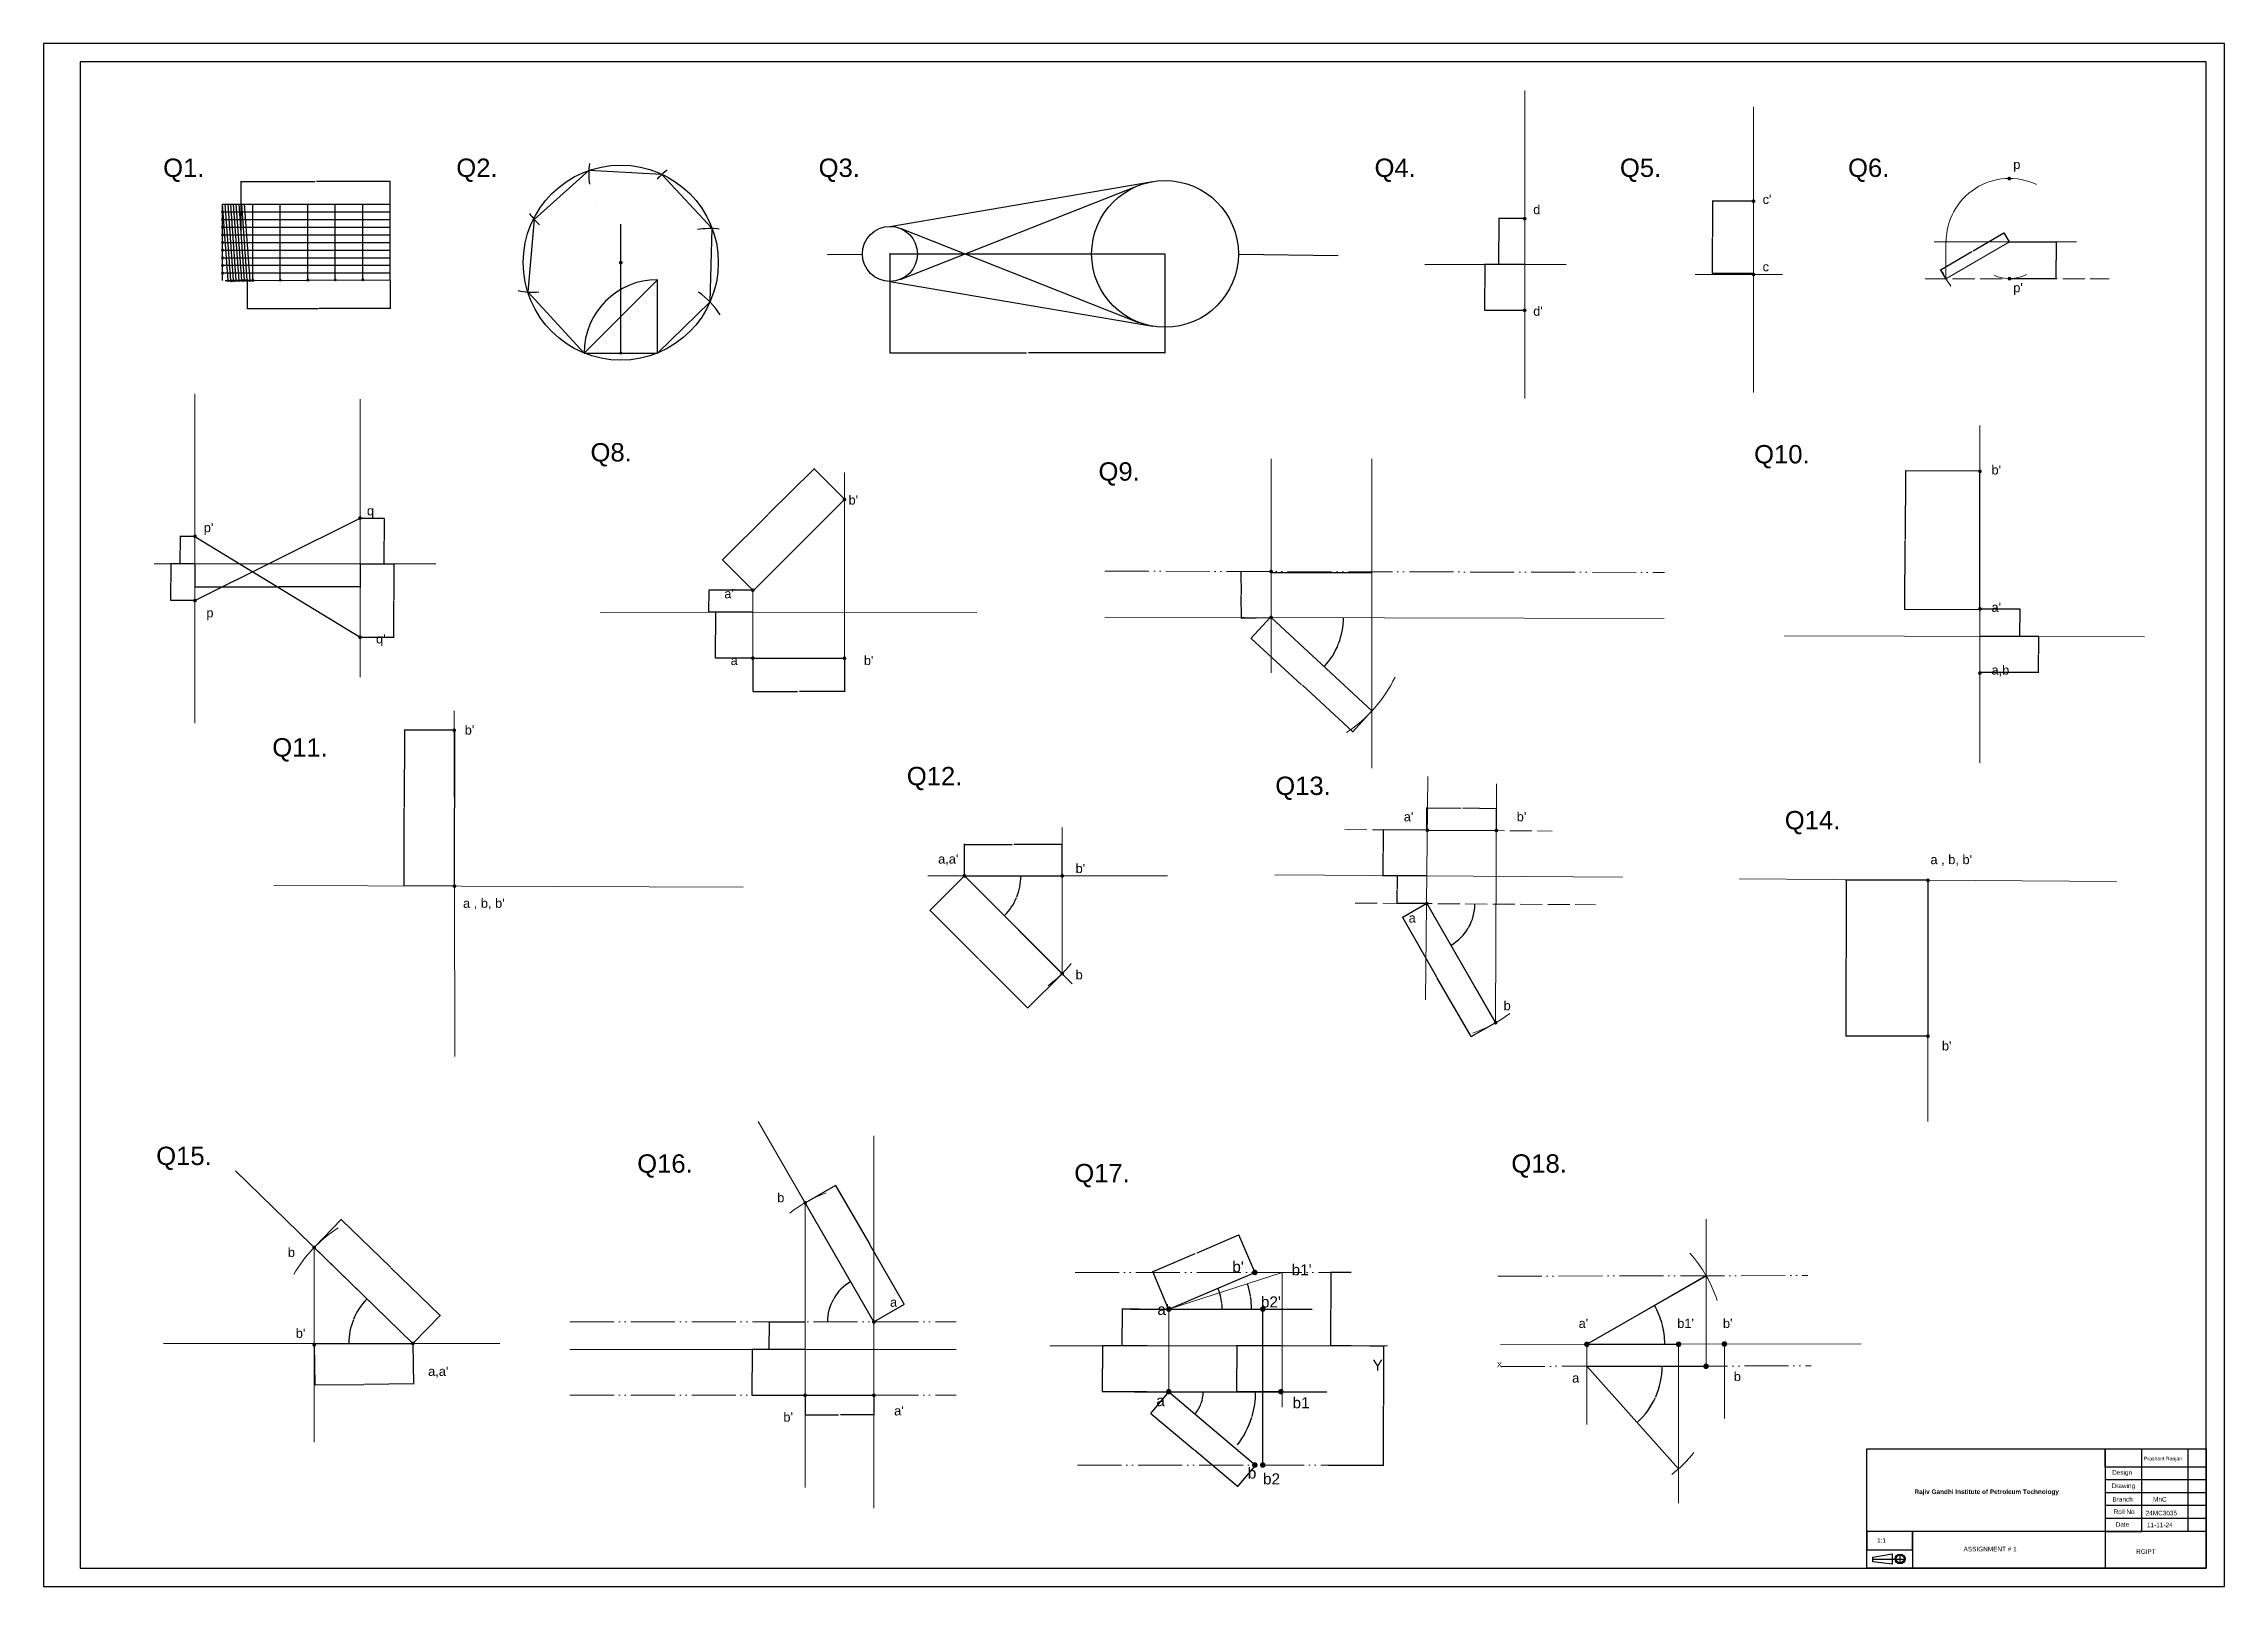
# Model space of a CAD drawing. Header units: millimetres. Extents: x 0 to 1189, y 0 to 841.
import ezdxf

# ---------------------------------------------------------------- set-up
doc = ezdxf.new("R2010")
doc.units = ezdxf.units.MM
doc.header["$PDMODE"] = 35
doc.header["$PDSIZE"] = 0.5
doc.linetypes.add('ACAD_ISO02W100', pattern=[15, 12, -3])
doc.linetypes.add('ACAD_ISO05W100', pattern=[33, 24, -3, 0, -3, 0, -3])
doc.layers.get('Defpoints').update_dxf_attribs({"color": 106})
for name, color, linetype, lineweight in [('Const.Line', 7, 'Continuous', 0), ('DIM LINE', 3, 'Continuous', 15), ('Locus', 5, 'ACAD_ISO02W100', 18), ('LOCUS LINE', 7, 'ACAD_ISO05W100', 5), ('loous', 7, 'ACAD_ISO05W100', 5), ('Object', 1, 'Continuous', 30), ('prjector', 7, 'Continuous', 0), ('PRO LINE', 7, 'Continuous', 0), ('projector line', 7, 'Continuous', 0), ('reference', 7, 'Continuous', 20), ('reference line', 7, 'Continuous', 20), ('Text', 100, 'Continuous', 25)]:
    doc.layers.add(name, color=color, linetype=linetype, lineweight=lineweight)
doc.layers.add('dimension line', color=50, linetype='Continuous')
doc.styles.get("Standard").update_dxf_attribs({"font": 'arial.ttf'})
doc.dimstyles.get("Standard").update_dxf_attribs({"dimtxt": 0.18, "dimasz": 0.18, "dimexe": 0.18, "dimexo": 0.0625, "dimgap": 0.09, "dimtad": 0, "dimtih": 1, "dimtoh": 1, "dimdec": 4, "dimzin": 0, "dimdsep": 46, "dimtxsty": 'Standard', "dimcen": 0.09, "dimadec": 0, "dimazin": 0, "dimtfac": 1, "dimtdec": 4, "dimtofl": 0, "dimtmove": 0, "dimatfit": 3, "dimfxl": 1, "dimtolj": 1, "dimtzin": 0, "dimarcsym": 0})

# ---------------------------------------------------------------- blocks, each defined once
blk = doc.blocks.new('*D29')
at = {"layer": 'Defpoints', "color": 0, "transparency": 16777216}
for p in [(111, 711.9), (189, 712.3), (189, 696.6)]:
    blk.add_point(p, dxfattribs=at)
at = {"layer": 'dimension line', "color": 0, "lineweight": -2, "transparency": 16777216}
for p, q in [((111, 711.8), (111, 696.4)), ((189, 712.2), (189, 696.4)), ((111.2, 696.6), (149.8, 696.6)), ((188.9, 696.6), (150.3, 696.6))]:
    blk.add_line(p, q, dxfattribs=at)
at = {"layer": 'dimension line', "color": 0, "transparency": 16777216}
for points in [[(111.2, 696.6), (111.2, 696.6), (111, 696.6)], [(188.9, 696.6), (188.9, 696.6), (189, 696.6)]]:
    blk.add_solid(points, dxfattribs=at)
at = {"layer": 'dimension line', "color": 0, "transparency": 16777216, "insert": (150, 696.6), "char_height": 0.18, "attachment_point": 5}
blk.add_mtext('\\A1;5.2', dxfattribs=at)
blk = doc.blocks.new('*D30')
at = {"layer": 'Defpoints', "color": 0, "transparency": 16777216}
for p in [(189, 765.8), (107.7, 736.8), (189, 736.8)]:
    blk.add_point(p, dxfattribs=at)
at = {"layer": 'dimension line', "color": 0, "lineweight": -2, "transparency": 16777216}
for p, q in [((107.7, 736.9), (107.7, 766)), ((107.9, 765.8), (148.1, 765.8)), ((188.9, 765.8), (148.7, 765.8)), ((189, 736.9), (189, 766))]:
    blk.add_line(p, q, dxfattribs=at)
at = {"layer": 'dimension line', "color": 0, "transparency": 16777216}
for points in [[(107.9, 765.9), (107.9, 765.8), (107.7, 765.8)], [(188.9, 765.9), (188.9, 765.8), (189, 765.8)]]:
    blk.add_solid(points, dxfattribs=at)
at = {"layer": 'dimension line', "color": 0, "transparency": 16777216, "insert": (148.4, 765.8), "char_height": 0.18, "attachment_point": 5}
blk.add_mtext('\\A1;5.36', dxfattribs=at)
blk = doc.blocks.new('*D31')
at = {"layer": 'Defpoints', "color": 0, "transparency": 16777216}
for p in [(571.4, 726.8), (651.4, 726)]:
    blk.add_point(p, dxfattribs=at)
at = {"layer": 'dimension line', "color": 0, "lineweight": -2, "transparency": 16777216}
for p, q in [((611.3, 726.4), (611.5, 726.4)), ((611.4, 726.3), (611.4, 726.5)), ((705.6, 725.4), (651.6, 726))]:
    blk.add_line(p, q, dxfattribs=at)
at = {"layer": 'dimension line', "color": 0, "transparency": 16777216}
blk.add_solid([(651.6, 726), (651.6, 725.9), (651.4, 726)], dxfattribs=at)
at = {"layer": 'dimension line', "color": 0, "transparency": 16777216, "insert": (706.3, 725.4), "char_height": 0.18, "attachment_point": 5}
blk.add_mtext('\\A1;∅80.0000', dxfattribs=at)
blk = doc.blocks.new('*D32')
at = {"layer": 'Defpoints', "color": 0, "transparency": 16777216}
for p in [(446.4, 726.2), (476.4, 726.5)]:
    blk.add_point(p, dxfattribs=at)
at = {"layer": 'dimension line', "color": 0, "lineweight": -2, "transparency": 16777216}
for p, q in [((427.3, 726.1), (446.2, 726.2)), ((461.3, 726.4), (461.5, 726.4)), ((461.4, 726.3), (461.4, 726.5))]:
    blk.add_line(p, q, dxfattribs=at)
at = {"layer": 'dimension line', "color": 0, "transparency": 16777216}
blk.add_solid([(446.2, 726.3), (446.2, 726.2), (446.4, 726.2)], dxfattribs=at)
at = {"layer": 'dimension line', "color": 0, "transparency": 16777216, "insert": (426.9, 726.1), "char_height": 0.18, "attachment_point": 5}
blk.add_mtext('\\A1;∅30', dxfattribs=at)
blk = doc.blocks.new('*D2')
at = {"layer": 'Defpoints', "color": 0, "transparency": 16777216}
for p in [(461.4, 726.3), (611.4, 726.3), (611.4, 672.4)]:
    blk.add_point(p, dxfattribs=at)
at = {"layer": 'dimension line', "color": 0, "lineweight": -2, "transparency": 16777216}
for p, q in [((461.4, 726.2), (461.4, 672.2)), ((611.4, 726.2), (611.4, 672.2)), ((461.6, 672.4), (535.8, 672.4)), ((611.2, 672.4), (537, 672.4))]:
    blk.add_line(p, q, dxfattribs=at)
at = {"layer": 'dimension line', "color": 0, "transparency": 16777216}
for points in [[(461.6, 672.4), (461.6, 672.4), (461.4, 672.4)], [(611.2, 672.4), (611.2, 672.4), (611.4, 672.4)]]:
    blk.add_solid(points, dxfattribs=at)
at = {"layer": 'dimension line', "color": 0, "transparency": 16777216, "insert": (536.4, 672.4), "char_height": 0.18, "attachment_point": 5}
blk.add_mtext('\\A1;150.0000', dxfattribs=at)
blk = doc.blocks.new('*D33')
at = {"layer": 'Defpoints', "color": 0, "transparency": 16777216}
for p in [(807.5, 745.6), (793.4, 720.6), (807.5, 720.6)]:
    blk.add_point(p, dxfattribs=at)
at = {"layer": 'dimension line', "color": 0, "lineweight": -2, "transparency": 16777216}
for p, q in [((807.5, 745.6), (793.2, 745.6)), ((793.4, 745.4), (793.4, 733.3)), ((793.4, 720.8), (793.4, 732.9)), ((807.5, 720.6), (793.2, 720.6))]:
    blk.add_line(p, q, dxfattribs=at)
at = {"layer": 'dimension line', "color": 0, "transparency": 16777216}
for points in [[(793.3, 745.4), (793.4, 745.4), (793.4, 745.6)], [(793.3, 720.8), (793.4, 720.8), (793.4, 720.6)]]:
    blk.add_solid(points, dxfattribs=at)
at = {"layer": 'dimension line', "color": 0, "transparency": 16777216, "insert": (793.4, 733.1), "char_height": 0.18, "attachment_point": 5}
blk.add_mtext('\\A1;25.0000', dxfattribs=at)
blk = doc.blocks.new('*D34')
at = {"layer": 'Defpoints', "color": 0, "transparency": 16777216}
for p in [(807.5, 720.6), (785.8, 695.6), (807.5, 695.6)]:
    blk.add_point(p, dxfattribs=at)
at = {"layer": 'dimension line', "color": 0, "lineweight": -2, "transparency": 16777216}
for p, q in [((807.5, 720.6), (785.6, 720.6)), ((785.8, 720.4), (785.8, 708.3)), ((785.8, 695.8), (785.8, 707.9)), ((807.5, 695.6), (785.6, 695.6))]:
    blk.add_line(p, q, dxfattribs=at)
at = {"layer": 'dimension line', "color": 0, "transparency": 16777216}
for points in [[(785.8, 720.4), (785.8, 720.4), (785.8, 720.6)], [(785.8, 695.8), (785.8, 695.8), (785.8, 695.6)]]:
    blk.add_solid(points, dxfattribs=at)
at = {"layer": 'dimension line', "color": 0, "transparency": 16777216, "insert": (785.8, 708.1), "char_height": 0.18, "attachment_point": 5}
blk.add_mtext('\\A1;25.0000', dxfattribs=at)
blk = doc.blocks.new('*D35')
at = {"layer": 'Defpoints', "color": 0, "transparency": 16777216}
for p in [(932.3, 755.1), (910, 715.6), (932.3, 715.6)]:
    blk.add_point(p, dxfattribs=at)
at = {"layer": 'dimension line', "color": 0, "lineweight": -2, "transparency": 16777216}
for p, q in [((932.2, 755.1), (909.8, 755.1)), ((910, 754.9), (910, 735.5)), ((910, 715.8), (910, 735.2)), ((932.2, 715.6), (909.8, 715.6))]:
    blk.add_line(p, q, dxfattribs=at)
at = {"layer": 'dimension line', "color": 0, "transparency": 16777216}
for points in [[(910, 754.9), (910.1, 754.9), (910, 755.1)], [(910, 715.8), (910.1, 715.8), (910, 715.6)]]:
    blk.add_solid(points, dxfattribs=at)
at = {"layer": 'dimension line', "color": 0, "transparency": 16777216, "insert": (910, 735.4), "char_height": 0.18, "attachment_point": 5}
blk.add_mtext('\\A1;39.5000', dxfattribs=at)
blk = doc.blocks.new('*D13')
at = {"layer": 'Defpoints', "color": 0, "transparency": 16777216}
for p in [(1071.8, 732.9), (1071.9, 712.9), (1097.3, 712.9)]:
    blk.add_point(p, dxfattribs=at)
at = {"layer": 'dimension line', "color": 0, "lineweight": -2, "transparency": 16777216}
for p, q in [((1071.9, 732.9), (1097.5, 732.9)), ((1097.3, 732.7), (1097.3, 723)), ((1097.3, 713), (1097.3, 722.7)), ((1071.9, 712.9), (1097.5, 712.9))]:
    blk.add_line(p, q, dxfattribs=at)
at = {"layer": 'dimension line', "color": 0, "transparency": 16777216}
for points in [[(1097.3, 732.7), (1097.4, 732.7), (1097.3, 732.9)], [(1097.3, 713), (1097.4, 713), (1097.3, 712.9)]]:
    blk.add_solid(points, dxfattribs=at)
at = {"layer": 'dimension line', "color": 0, "transparency": 16777216, "insert": (1097.3, 722.9), "char_height": 0.18, "attachment_point": 5}
blk.add_mtext('\\A1;19.9999', dxfattribs=at)
blk = doc.blocks.new('*D14')
at = {"layer": 'Defpoints', "color": 0, "transparency": 16777216}
for p in [(1071.8, 732.9), (1034.3, 717.8), (1037.2, 712.9)]:
    blk.add_point(p, dxfattribs=at)
at = {"layer": 'dimension line', "color": 0, "lineweight": -2, "transparency": 16777216}
for p, q in [((1068.8, 737.7), (1052, 727.9)), ((1071.8, 732.9), (1068.9, 737.9)), ((1034.5, 717.9), (1051.3, 727.6)), ((1037.1, 712.9), (1034.2, 717.9))]:
    blk.add_line(p, q, dxfattribs=at)
at = {"layer": 'dimension line', "color": 0, "transparency": 16777216}
for points in [[(1068.8, 737.7), (1068.8, 737.6), (1069, 737.8)], [(1034.5, 717.9), (1034.5, 717.8), (1034.3, 717.8)]]:
    blk.add_solid(points, dxfattribs=at)
at = {"layer": 'dimension line', "color": 0, "transparency": 16777216, "insert": (1051.7, 727.8), "char_height": 0.18, "attachment_point": 5}
blk.add_mtext('\\A1;40.0000', dxfattribs=at)
blk = doc.blocks.new('*D1')
at = {"layer": 'Defpoints', "color": 0, "transparency": 16777216}
for p in [(82.5, 557.4), (172.5, 557.4), (172.5, 544.8)]:
    blk.add_point(p, dxfattribs=at)
at = {"layer": 'dimension line', "color": 0, "lineweight": -2, "transparency": 16777216}
for p, q in [((82.5, 557.3), (82.5, 544.6)), ((172.5, 557.3), (172.5, 544.6)), ((82.7, 544.8), (127, 544.8)), ((172.3, 544.8), (128, 544.8))]:
    blk.add_line(p, q, dxfattribs=at)
at = {"layer": 'dimension line', "color": 0, "transparency": 16777216}
for points in [[(82.7, 544.8), (82.7, 544.8), (82.5, 544.8)], [(172.3, 544.8), (172.3, 544.8), (172.5, 544.8)]]:
    blk.add_solid(points, dxfattribs=at)
at = {"layer": 'dimension line', "color": 0, "transparency": 16777216, "insert": (127.5, 544.8), "char_height": 0.18, "attachment_point": 5}
blk.add_mtext('\\A1;90.0000', dxfattribs=at)
blk = doc.blocks.new('*D15')
at = {"layer": 'Defpoints', "color": 0, "transparency": 16777216}
for p in [(82.5, 572.4), (74.4, 557.4), (82.5, 557.4)]:
    blk.add_point(p, dxfattribs=at)
at = {"layer": 'dimension line', "color": 0, "lineweight": -2, "transparency": 16777216}
for p, q in [((82.4, 572.4), (74.2, 572.4)), ((74.4, 572.2), (74.4, 565.1)), ((74.4, 557.6), (74.4, 564.7)), ((82.4, 557.4), (74.2, 557.4))]:
    blk.add_line(p, q, dxfattribs=at)
at = {"layer": 'dimension line', "color": 0, "transparency": 16777216}
for points in [[(74.3, 572.2), (74.4, 572.2), (74.4, 572.4)], [(74.3, 557.6), (74.4, 557.6), (74.4, 557.4)]]:
    blk.add_solid(points, dxfattribs=at)
at = {"layer": 'dimension line', "color": 0, "transparency": 16777216, "insert": (74.4, 564.9), "char_height": 0.18, "attachment_point": 5}
blk.add_mtext('\\A1;15.0000', dxfattribs=at)
blk = doc.blocks.new('*D16')
at = {"layer": 'Defpoints', "color": 0, "transparency": 16777216}
for p in [(69.4, 557.4), (82.5, 557.4), (82.5, 537.4)]:
    blk.add_point(p, dxfattribs=at)
at = {"layer": 'dimension line', "color": 0, "lineweight": -2, "transparency": 16777216}
for p, q in [((82.4, 557.4), (69.2, 557.4)), ((69.4, 557.2), (69.4, 547.6)), ((69.4, 537.6), (69.4, 547.2)), ((82.4, 537.4), (69.2, 537.4))]:
    blk.add_line(p, q, dxfattribs=at)
at = {"layer": 'dimension line', "color": 0, "transparency": 16777216}
for points in [[(69.4, 557.2), (69.4, 557.2), (69.4, 557.4)], [(69.4, 537.6), (69.4, 537.6), (69.4, 537.4)]]:
    blk.add_solid(points, dxfattribs=at)
at = {"layer": 'dimension line', "color": 0, "transparency": 16777216, "insert": (69.4, 547.4), "char_height": 0.18, "attachment_point": 5}
blk.add_mtext('\\A1;20.0000', dxfattribs=at)
blk = doc.blocks.new('*D17')
at = {"layer": 'Defpoints', "color": 0, "transparency": 16777216}
for p in [(172.5, 582.4), (172.5, 557.4), (185.6, 557.4)]:
    blk.add_point(p, dxfattribs=at)
at = {"layer": 'dimension line', "color": 0, "lineweight": -2, "transparency": 16777216}
for p, q in [((172.6, 582.4), (185.7, 582.4)), ((185.6, 582.2), (185.6, 570.1)), ((185.6, 557.6), (185.6, 569.7)), ((172.6, 557.4), (185.7, 557.4))]:
    blk.add_line(p, q, dxfattribs=at)
at = {"layer": 'dimension line', "color": 0, "transparency": 16777216}
for points in [[(185.5, 582.2), (185.6, 582.2), (185.6, 582.4)], [(185.5, 557.6), (185.6, 557.6), (185.6, 557.4)]]:
    blk.add_solid(points, dxfattribs=at)
at = {"layer": 'dimension line', "color": 0, "transparency": 16777216, "insert": (185.6, 569.9), "char_height": 0.18, "attachment_point": 5}
blk.add_mtext('\\A1;24.9609', dxfattribs=at)
blk = doc.blocks.new('*D18')
at = {"layer": 'Defpoints', "color": 0, "transparency": 16777216}
for p in [(172.5, 557.4), (172.5, 517.4), (191, 517.4)]:
    blk.add_point(p, dxfattribs=at)
at = {"layer": 'dimension line', "color": 0, "lineweight": -2, "transparency": 16777216}
for p, q in [((172.6, 557.4), (191.2, 557.4)), ((191, 557.2), (191, 537.6)), ((191, 517.6), (191, 537.2)), ((172.6, 517.4), (191.2, 517.4))]:
    blk.add_line(p, q, dxfattribs=at)
at = {"layer": 'dimension line', "color": 0, "transparency": 16777216}
for points in [[(191, 557.2), (191, 557.2), (191, 557.4)], [(191, 517.6), (191, 517.6), (191, 517.4)]]:
    blk.add_solid(points, dxfattribs=at)
at = {"layer": 'dimension line', "color": 0, "transparency": 16777216, "insert": (191, 537.4), "char_height": 0.18, "attachment_point": 5}
blk.add_mtext('\\A1;40.0000', dxfattribs=at)
blk = doc.blocks.new('*D19')
at = {"layer": 'Defpoints', "color": 0, "transparency": 16777216}
for p in [(420.2, 609.2), (436.7, 592.5), (386.7, 543)]:
    blk.add_point(p, dxfattribs=at)
at = {"layer": 'dimension line', "color": 0, "lineweight": -2, "transparency": 16777216}
for p, q in [((420, 609.1), (395.3, 584.6)), ((436.6, 592.6), (420, 609.3)), ((370.3, 559.8), (395, 584.3)), ((386.6, 543.1), (370, 559.8))]:
    blk.add_line(p, q, dxfattribs=at)
at = {"layer": 'dimension line', "color": 0, "transparency": 16777216}
for points in [[(420, 609.1), (420, 609), (420.2, 609.2)], [(370.3, 559.8), (370.3, 559.8), (370.2, 559.7)]]:
    blk.add_solid(points, dxfattribs=at)
at = {"layer": 'dimension line', "color": 0, "transparency": 16777216, "insert": (395.2, 584.4), "char_height": 0.18, "attachment_point": 5}
blk.add_mtext('\\A1;71', dxfattribs=at)
blk = doc.blocks.new('*D20')
at = {"layer": 'Defpoints', "color": 0, "transparency": 16777216}
for p in [(386.7, 543), (362.7, 531), (386.6, 531)]:
    blk.add_point(p, dxfattribs=at)
at = {"layer": 'dimension line', "color": 0, "lineweight": -2, "transparency": 16777216}
for p, q in [((386.6, 543), (362.6, 543)), ((362.7, 542.8), (362.7, 537.2)), ((362.7, 531.2), (362.7, 536.8)), ((386.6, 531), (362.6, 531))]:
    blk.add_line(p, q, dxfattribs=at)
at = {"layer": 'dimension line', "color": 0, "transparency": 16777216}
for points in [[(362.7, 542.8), (362.8, 542.8), (362.7, 543)], [(362.7, 531.2), (362.8, 531.2), (362.7, 531)]]:
    blk.add_solid(points, dxfattribs=at)
at = {"layer": 'dimension line', "color": 0, "transparency": 16777216, "insert": (362.7, 537), "char_height": 0.18, "attachment_point": 5}
blk.add_mtext('\\A1;12.0267', dxfattribs=at)
blk = doc.blocks.new('*D21')
at = {"layer": 'Defpoints', "color": 0, "transparency": 16777216}
for p in [(386.6, 531), (366.3, 506), (386.7, 506)]:
    blk.add_point(p, dxfattribs=at)
at = {"layer": 'dimension line', "color": 0, "lineweight": -2, "transparency": 16777216}
for p, q in [((386.6, 531), (366.1, 531)), ((366.3, 530.8), (366.3, 518.7)), ((366.3, 506.2), (366.3, 518.3)), ((386.6, 506), (366.1, 506))]:
    blk.add_line(p, q, dxfattribs=at)
at = {"layer": 'dimension line', "color": 0, "transparency": 16777216}
for points in [[(366.3, 530.8), (366.3, 530.8), (366.3, 531)], [(366.3, 506.2), (366.3, 506.2), (366.3, 506)]]:
    blk.add_solid(points, dxfattribs=at)
at = {"layer": 'dimension line', "color": 0, "transparency": 16777216, "insert": (366.3, 518.5), "char_height": 0.18, "attachment_point": 5}
blk.add_mtext('\\A1;25.0001', dxfattribs=at)
blk = doc.blocks.new('*D22')
at = {"layer": 'Defpoints', "color": 0, "transparency": 16777216}
for p in [(386.7, 506), (436.7, 505.9), (436.6, 487.9)]:
    blk.add_point(p, dxfattribs=at)
at = {"layer": 'dimension line', "color": 0, "lineweight": -2, "transparency": 16777216}
for p, q in [((386.7, 505.9), (386.6, 487.8)), ((436.7, 505.9), (436.6, 487.7)), ((386.8, 487.9), (411.1, 487.9)), ((436.5, 487.9), (412.1, 487.9))]:
    blk.add_line(p, q, dxfattribs=at)
at = {"layer": 'dimension line', "color": 0, "transparency": 16777216}
for points in [[(386.8, 488), (386.8, 487.9), (386.6, 487.9)], [(436.5, 487.9), (436.5, 487.8), (436.6, 487.9)]]:
    blk.add_solid(points, dxfattribs=at)
at = {"layer": 'dimension line', "color": 0, "transparency": 16777216, "insert": (411.6, 487.9), "char_height": 0.18, "attachment_point": 5}
blk.add_mtext('\\A1;50.0001', dxfattribs=at)
blk = doc.blocks.new('*D3')
at = {"layer": 'Defpoints', "color": 0, "transparency": 16777216}
for p in [(1056.2, 607.9), (1014.7, 532.6), (1055.7, 532.4)]:
    blk.add_point(p, dxfattribs=at)
at = {"layer": 'dimension line', "color": 0, "lineweight": -2, "transparency": 16777216}
for p, q in [((1015.2, 608), (1014.9, 570.6)), ((1056.2, 607.9), (1015, 608.1)), ((1014.7, 532.8), (1014.9, 570.2)), ((1055.7, 532.4), (1014.5, 532.6))]:
    blk.add_line(p, q, dxfattribs=at)
at = {"layer": 'dimension line', "color": 0, "transparency": 16777216}
for points in [[(1015.1, 608), (1015.2, 608), (1015.2, 608.1)], [(1014.6, 532.8), (1014.7, 532.8), (1014.7, 532.6)]]:
    blk.add_solid(points, dxfattribs=at)
at = {"layer": 'dimension line', "color": 0, "transparency": 16777216, "insert": (1014.9, 570.4), "char_height": 0.18, "attachment_point": 5}
blk.add_mtext('\\A1;75.4990', dxfattribs=at)
blk = doc.blocks.new('*D4')
at = {"layer": 'Defpoints', "color": 0, "transparency": 16777216}
for p in [(1055.7, 532.9), (1055.7, 517.9), (1077.5, 517.9)]:
    blk.add_point(p, dxfattribs=at)
at = {"layer": 'dimension line', "color": 0, "lineweight": -2, "transparency": 16777216}
for p, q in [((1055.8, 532.9), (1077.6, 532.9)), ((1077.5, 532.7), (1077.5, 525.5)), ((1077.5, 518), (1077.5, 525.2)), ((1055.8, 517.9), (1077.6, 517.9))]:
    blk.add_line(p, q, dxfattribs=at)
at = {"layer": 'dimension line', "color": 0, "transparency": 16777216}
for points in [[(1077.4, 532.7), (1077.5, 532.7), (1077.5, 532.9)], [(1077.4, 518), (1077.5, 518), (1077.5, 517.9)]]:
    blk.add_solid(points, dxfattribs=at)
at = {"layer": 'dimension line', "color": 0, "transparency": 16777216, "insert": (1077.5, 525.4), "char_height": 0.18, "attachment_point": 5}
blk.add_mtext('\\A1;15.0000', dxfattribs=at)
blk = doc.blocks.new('*D5')
at = {"layer": 'Defpoints', "color": 0, "transparency": 16777216}
for p in [(1055.7, 517.9), (1055.7, 498.4), (1087.7, 498.4)]:
    blk.add_point(p, dxfattribs=at)
at = {"layer": 'dimension line', "color": 0, "lineweight": -2, "transparency": 16777216}
for p, q in [((1055.8, 517.9), (1087.9, 517.9)), ((1087.7, 517.7), (1087.7, 508.3)), ((1087.7, 498.5), (1087.7, 507.9)), ((1055.8, 498.4), (1087.9, 498.4))]:
    blk.add_line(p, q, dxfattribs=at)
at = {"layer": 'dimension line', "color": 0, "transparency": 16777216}
for points in [[(1087.7, 517.7), (1087.8, 517.7), (1087.7, 517.9)], [(1087.7, 498.5), (1087.8, 498.5), (1087.7, 498.4)]]:
    blk.add_solid(points, dxfattribs=at)
at = {"layer": 'dimension line', "color": 0, "transparency": 16777216, "insert": (1087.7, 508.1), "char_height": 0.18, "attachment_point": 5}
blk.add_mtext('\\A1;19.5001', dxfattribs=at)
blk = doc.blocks.new('*D6')
at = {"layer": 'Defpoints', "color": 0, "transparency": 16777216}
for p in [(482.1, 387.3), (502.4, 387), (612.7, 387.3), (528.7, 371.9), (555.3, 334)]:
    blk.add_point(p, dxfattribs=at)
at = {"layer": 'dimension line', "color": 0, "lineweight": -2, "transparency": 16777216}
for start, end in [(337.8646, 359.6656), (315.3344, 337.1344)]:
    blk.add_arc((502, 387.3), 30.8, start, end, dxfattribs=at)
at = {"layer": 'dimension line', "color": 0, "transparency": 16777216}
for points in [[(532.8, 387.2), (532.9, 387.2), (532.9, 387.3)], [(524, 365.6), (523.9, 365.7), (523.8, 365.5)]]:
    blk.add_solid(points, dxfattribs=at)
at = {"layer": 'dimension line', "color": 0, "transparency": 16777216, "insert": (530.5, 375.5), "char_height": 0.18, "attachment_point": 5}
blk.add_mtext('\\A1;45°', dxfattribs=at)
blk = doc.blocks.new('*D7')
at = {"layer": 'Defpoints', "color": 0, "transparency": 16777216}
for p in [(502, 387.3), (555.3, 334), (536.6, 315.3)]:
    blk.add_point(p, dxfattribs=at)
at = {"layer": 'dimension line', "color": 0, "lineweight": -2, "transparency": 16777216}
for p, q in [((502, 387.3), (483.2, 368.5)), ((483.4, 368.5), (509.7, 342.1)), ((536.4, 315.4), (510.1, 341.8)), ((555.3, 334), (536.4, 315.2))]:
    blk.add_line(p, q, dxfattribs=at)
at = {"layer": 'dimension line', "color": 0, "transparency": 16777216}
for points in [[(483.4, 368.5), (483.4, 368.4), (483.3, 368.6)], [(536.5, 315.5), (536.4, 315.4), (536.6, 315.3)]]:
    blk.add_solid(points, dxfattribs=at)
at = {"layer": 'dimension line', "color": 0, "transparency": 16777216, "insert": (509.9, 341.9), "char_height": 0.18, "attachment_point": 5}
blk.add_mtext('\\A1;75.3527', dxfattribs=at)
blk = doc.blocks.new('*D8')
at = {"layer": 'Defpoints', "color": 0, "transparency": 16777216}
for p in [(753.9, 412.2), (730.2, 387.4), (753.8, 387.3)]:
    blk.add_point(p, dxfattribs=at)
at = {"layer": 'dimension line', "color": 0, "lineweight": -2, "transparency": 16777216}
for p, q in [((753.9, 412.2), (730.2, 412.4)), ((730.4, 412.2), (730.3, 400.1)), ((730.3, 387.6), (730.3, 399.7)), ((753.7, 387.3), (730.1, 387.4))]:
    blk.add_line(p, q, dxfattribs=at)
at = {"layer": 'dimension line', "color": 0, "transparency": 16777216}
for points in [[(730.4, 412.2), (730.4, 412.2), (730.4, 412.4)], [(730.2, 387.6), (730.3, 387.6), (730.2, 387.4)]]:
    blk.add_solid(points, dxfattribs=at)
at = {"layer": 'dimension line', "color": 0, "transparency": 16777216, "insert": (730.3, 399.9), "char_height": 0.18, "attachment_point": 5}
blk.add_mtext('\\A1;24.9575', dxfattribs=at)
blk = doc.blocks.new('*D9')
at = {"layer": 'Defpoints', "color": 0, "transparency": 16777216}
for p in [(715.1, 372.5), (754.2, 372.2), (846.1, 371.6), (774.2, 355.3), (791.7, 307.3)]:
    blk.add_point(p, dxfattribs=at)
at = {"layer": 'dimension line', "color": 0, "lineweight": -2, "transparency": 16777216}
for start, end in [(330.2673, 359.2208), (300.3942, 329.3455)]:
    blk.add_arc((754.2, 372.2), 26.2, start, end, dxfattribs=at)
at = {"layer": 'dimension line', "color": 0, "transparency": 16777216}
for points in [[(780.3, 371.8), (780.4, 371.8), (780.3, 372)], [(767.4, 349.6), (767.4, 349.7), (767.3, 349.5)]]:
    blk.add_solid(points, dxfattribs=at)
at = {"layer": 'dimension line', "color": 0, "transparency": 16777216, "insert": (776.8, 359), "char_height": 0.18, "attachment_point": 5}
blk.add_mtext('\\A1;60°', dxfattribs=at)
blk = doc.blocks.new('*D10')
at = {"layer": 'Defpoints', "color": 0, "transparency": 16777216}
for p in [(754.2, 387.3), (738, 372.2), (754.2, 372.2)]:
    blk.add_point(p, dxfattribs=at)
at = {"layer": 'dimension line', "color": 0, "lineweight": -2, "transparency": 16777216}
for p, q in [((754.1, 387.3), (737.8, 387.3)), ((738, 387.1), (738, 380)), ((754.1, 372.2), (737.8, 372.2)), ((738, 372.4), (738, 379.6))]:
    blk.add_line(p, q, dxfattribs=at)
at = {"layer": 'dimension line', "color": 0, "transparency": 16777216}
for points in [[(738, 387.1), (738, 387.1), (738, 387.3)], [(737.9, 372.4), (738, 372.4), (738, 372.2)]]:
    blk.add_solid(points, dxfattribs=at)
at = {"layer": 'dimension line', "color": 0, "transparency": 16777216, "insert": (738, 379.8), "char_height": 0.18, "attachment_point": 5}
blk.add_mtext('\\A1;15.0429', dxfattribs=at)
blk = doc.blocks.new('*D11')
at = {"layer": 'Defpoints', "color": 0, "transparency": 16777216}
for p in [(224.2, 466.7), (196.5, 381.8), (224, 381.7)]:
    blk.add_point(p, dxfattribs=at)
at = {"layer": 'dimension line', "color": 0, "lineweight": -2, "transparency": 16777216}
for p, q in [((224.1, 466.7), (196.5, 466.8)), ((196.7, 466.6), (196.6, 424.5)), ((196.5, 382), (196.6, 424.1)), ((224, 381.7), (196.3, 381.8))]:
    blk.add_line(p, q, dxfattribs=at)
at = {"layer": 'dimension line', "color": 0, "transparency": 16777216}
for points in [[(196.6, 466.6), (196.7, 466.6), (196.7, 466.8)], [(196.5, 382), (196.5, 382), (196.5, 381.8)]]:
    blk.add_solid(points, dxfattribs=at)
at = {"layer": 'dimension line', "color": 0, "transparency": 16777216, "insert": (196.6, 424.3), "char_height": 0.18, "attachment_point": 5}
blk.add_mtext('\\A1;85.0000', dxfattribs=at)
blk = doc.blocks.new('*D12')
at = {"layer": 'Defpoints', "color": 0, "transparency": 16777216}
for p in [(754.2, 372.2), (778.4, 299.6), (791.7, 307.3)]:
    blk.add_point(p, dxfattribs=at)
at = {"layer": 'dimension line', "color": 0, "lineweight": -2, "transparency": 16777216}
for p, q in [((754.1, 372.2), (740.7, 364.5)), ((741, 364.4), (759.5, 332.3)), ((778.3, 299.8), (759.7, 331.9)), ((791.6, 307.2), (778.2, 299.5))]:
    blk.add_line(p, q, dxfattribs=at)
at = {"layer": 'dimension line', "color": 0, "transparency": 16777216}
for points in [[(741, 364.4), (741, 364.4), (740.9, 364.6)], [(778.3, 299.8), (778.3, 299.7), (778.4, 299.6)]]:
    blk.add_solid(points, dxfattribs=at)
at = {"layer": 'dimension line', "color": 0, "transparency": 16777216, "insert": (759.6, 332.1), "char_height": 0.18, "attachment_point": 5}
blk.add_mtext('\\A1;75.0000', dxfattribs=at)
blk = doc.blocks.new('*D23')
at = {"layer": 'Defpoints', "color": 0, "transparency": 16777216}
for p in [(555.3, 404.5), (502, 387.3), (555.3, 387.3)]:
    blk.add_point(p, dxfattribs=at)
at = {"layer": 'dimension line', "color": 0, "lineweight": -2, "transparency": 16777216}
for p, q in [((502, 387.4), (502, 404.7)), ((502.2, 404.5), (528.1, 404.5)), ((555.1, 404.5), (529.2, 404.5)), ((555.3, 387.4), (555.3, 404.7))]:
    blk.add_line(p, q, dxfattribs=at)
at = {"layer": 'dimension line', "color": 0, "transparency": 16777216}
for points in [[(502.2, 404.5), (502.2, 404.5), (502, 404.5)], [(555.1, 404.5), (555.1, 404.5), (555.3, 404.5)]]:
    blk.add_solid(points, dxfattribs=at)
at = {"layer": 'dimension line', "color": 0, "transparency": 16777216, "insert": (528.7, 404.5), "char_height": 0.18, "attachment_point": 5}
blk.add_mtext('\\A1;53.2824', dxfattribs=at)
blk = doc.blocks.new('*D24')
at = {"layer": 'Defpoints', "color": 0, "transparency": 16777216}
for p in [(578.6, 528.4), (669.2, 528.2), (883.6, 527.7), (704, 509.3), (724.2, 477.2)]:
    blk.add_point(p, dxfattribs=at)
at = {"layer": 'dimension line', "color": 0, "lineweight": -2, "transparency": 16777216}
for start, end in [(338.8, 359.6067), (317.4273, 338.2334)]:
    blk.add_arc((669.2, 528.2), 39.5, start, end, dxfattribs=at)
at = {"layer": 'dimension line', "color": 0, "transparency": 16777216}
for points in [[(708.8, 527.9), (708.8, 527.9), (708.8, 528.1)], [(698.4, 501.4), (698.3, 501.5), (698.2, 501.3)]]:
    blk.add_solid(points, dxfattribs=at)
at = {"layer": 'dimension line', "color": 0, "transparency": 16777216, "insert": (706, 513.7), "char_height": 0.18, "attachment_point": 5}
blk.add_mtext('\\A1;43°', dxfattribs=at)
blk = doc.blocks.new('*D25')
at = {"layer": 'Defpoints', "color": 0, "transparency": 16777216}
for p in [(668.7, 528.2), (658.3, 516.9), (724.2, 477.2)]:
    blk.add_point(p, dxfattribs=at)
at = {"layer": 'dimension line', "color": 0, "lineweight": -2, "transparency": 16777216}
for p, q in [((668.7, 528.2), (658.2, 516.7)), ((658.4, 516.7), (685.9, 491.5)), ((713.7, 466), (686.3, 491.2)), ((724.2, 477.2), (713.7, 465.7))]:
    blk.add_line(p, q, dxfattribs=at)
at = {"layer": 'dimension line', "color": 0, "transparency": 16777216}
for points in [[(658.5, 516.8), (658.4, 516.7), (658.3, 516.9)], [(713.7, 466), (713.7, 466), (713.8, 465.9)]]:
    blk.add_solid(points, dxfattribs=at)
at = {"layer": 'dimension line', "color": 0, "transparency": 16777216, "insert": (686.1, 491.4), "char_height": 0.18, "attachment_point": 5}
blk.add_mtext('\\A1;75.3674', dxfattribs=at)
blk = doc.blocks.new('*D26')
at = {"layer": 'Defpoints', "color": 0, "transparency": 16777216}
for p in [(669.2, 553.2), (653.1, 527.6), (669.6, 527.9)]:
    blk.add_point(p, dxfattribs=at)
at = {"layer": 'dimension line', "color": 0, "lineweight": -2, "transparency": 16777216}
for p, q in [((669.2, 553.2), (652.5, 553)), ((652.7, 552.8), (652.9, 540.5)), ((653.1, 527.8), (652.9, 540.1)), ((669.5, 527.9), (652.9, 527.6))]:
    blk.add_line(p, q, dxfattribs=at)
at = {"layer": 'dimension line', "color": 0, "transparency": 16777216}
for points in [[(652.7, 552.8), (652.7, 552.8), (652.7, 553)], [(653.1, 527.8), (653, 527.8), (653.1, 527.6)]]:
    blk.add_solid(points, dxfattribs=at)
at = {"layer": 'dimension line', "color": 0, "transparency": 16777216, "insert": (652.9, 540.3), "char_height": 0.18, "attachment_point": 5}
blk.add_mtext('\\A1;25.3427', dxfattribs=at)
blk = doc.blocks.new('*D27')
at = {"layer": 'Defpoints', "color": 0, "transparency": 16777216}
for p in [(1027.4, 384.9), (982.7, 299.9), (1027.4, 299.9)]:
    blk.add_point(p, dxfattribs=at)
at = {"layer": 'dimension line', "color": 0, "lineweight": -2, "transparency": 16777216}
for p, q in [((1027.3, 384.9), (982.5, 384.9)), ((982.7, 384.7), (982.7, 342.6)), ((982.7, 300.1), (982.7, 342.2)), ((1027.3, 299.9), (982.5, 299.9))]:
    blk.add_line(p, q, dxfattribs=at)
at = {"layer": 'dimension line', "color": 0, "transparency": 16777216}
for points in [[(982.7, 384.7), (982.7, 384.7), (982.7, 384.9)], [(982.7, 300.1), (982.7, 300.1), (982.7, 299.9)]]:
    blk.add_solid(points, dxfattribs=at)
at = {"layer": 'dimension line', "color": 0, "transparency": 16777216, "insert": (982.7, 342.4), "char_height": 0.18, "attachment_point": 5}
blk.add_mtext('\\A1;85.0000', dxfattribs=at)
blk = doc.blocks.new('*D28')
at = {"layer": 'Defpoints', "color": 0, "transparency": 16777216}
for p in [(792.2, 423.9), (754.1, 412.5), (792.1, 412.1)]:
    blk.add_point(p, dxfattribs=at)
at = {"layer": 'dimension line', "color": 0, "lineweight": -2, "transparency": 16777216}
for p, q in [((754.1, 412.6), (754.2, 424.6)), ((754.4, 424.4), (772.7, 424.2)), ((792, 423.9), (773.7, 424.2)), ((792.1, 412.1), (792.2, 424.1))]:
    blk.add_line(p, q, dxfattribs=at)
at = {"layer": 'dimension line', "color": 0, "transparency": 16777216}
for points in [[(754.4, 424.4), (754.4, 424.4), (754.2, 424.4)], [(792, 424), (792, 423.9), (792.2, 423.9)]]:
    blk.add_solid(points, dxfattribs=at)
at = {"layer": 'dimension line', "color": 0, "transparency": 16777216, "insert": (773.2, 424.2), "char_height": 0.18, "attachment_point": 5}
blk.add_mtext('\\A1;38.0144', dxfattribs=at)
blk = doc.blocks.new('*D47')
at = {"layer": 'Defpoints', "color": 0, "transparency": 16777216}
for p in [(675.3, 171.1), (658.4, 155.8), (592.8, 151.1), (613.5, 151.1), (691.6, 151.1)]:
    blk.add_point(p, dxfattribs=at)
at = {"layer": 'DIM LINE', "color": 0, "lineweight": -2, "transparency": 16777216}
for start, end in [(9.1918, 17.6875), (0.2285, 8.7243)]:
    blk.add_arc((613.5, 151.1), 45.1, start, end, dxfattribs=at)
at = {"layer": 'DIM LINE', "color": 0, "transparency": 16777216}
for points in [[(656.4, 164.8), (656.5, 164.9), (656.4, 165)], [(658.6, 151.3), (658.6, 151.3), (658.6, 151.1)]]:
    blk.add_solid(points, dxfattribs=at)
at = {"layer": 'DIM LINE', "color": 0, "transparency": 16777216, "insert": (658.1, 158.2), "char_height": 0.18, "attachment_point": 5}
blk.add_mtext('\\A1;18°', dxfattribs=at)
blk = doc.blocks.new('*D48')
at = {"layer": 'Defpoints', "color": 0, "transparency": 16777216}
for p in [(594.7, 106.1), (613.5, 106.1), (699.7, 106.1), (656.3, 85.9), (664.7, 66.1)]:
    blk.add_point(p, dxfattribs=at)
at = {"layer": 'DIM LINE', "color": 0, "lineweight": -2, "transparency": 16777216}
for start, end in [(343.5326, 359.7822), (322.2329, 343.0728)]:
    blk.add_arc((613.5, 106.1), 47.3, start, end, dxfattribs=at)
at = {"layer": 'DIM LINE', "color": 0, "transparency": 16777216}
for points in [[(660.8, 106), (660.8, 106), (660.8, 106.1)], [(650.9, 77.1), (650.9, 77.2), (650.8, 77)]]:
    blk.add_solid(points, dxfattribs=at)
at = {"layer": 'DIM LINE', "color": 0, "transparency": 16777216, "insert": (658.8, 92.5), "char_height": 0.18, "attachment_point": 5}
blk.add_mtext('\\A1;38°', dxfattribs=at)
blk = doc.blocks.new('*D36')
at = {"layer": 'Defpoints', "color": 0, "transparency": 16777216}
for p in [(651.7, 191.5), (660.4, 171.1), (613.5, 151.1)]:
    blk.add_point(p, dxfattribs=at)
at = {"layer": 'DIM LINE', "color": 0, "lineweight": -2, "transparency": 16777216}
for p, q in [((651.5, 191.5), (628.7, 181.7)), ((660.4, 171.2), (651.6, 191.7)), ((604.9, 171.6), (627.8, 181.4)), ((613.4, 151.2), (604.7, 171.7))]:
    blk.add_line(p, q, dxfattribs=at)
at = {"layer": 'DIM LINE', "color": 0, "transparency": 16777216}
for points in [[(651.5, 191.5), (651.5, 191.4), (651.7, 191.5)], [(604.9, 171.6), (605, 171.6), (604.8, 171.5)]]:
    blk.add_solid(points, dxfattribs=at)
at = {"layer": 'DIM LINE', "color": 0, "transparency": 16777216, "insert": (628.2, 181.5), "char_height": 0.18, "attachment_point": 5}
blk.add_mtext('\\A1;51.0000', dxfattribs=at)
blk = doc.blocks.new('*D49')
at = {"layer": 'Defpoints', "color": 0, "transparency": 16777216}
for p in [(613.5, 106.1), (660.8, 66.1), (651, 54.4)]:
    blk.add_point(p, dxfattribs=at)
at = {"layer": 'DIM LINE', "color": 0, "lineweight": -2, "transparency": 16777216}
for p, q in [((613.4, 106.1), (603.5, 94.3)), ((603.7, 94.3), (627.1, 74.6)), ((650.8, 54.6), (627.5, 74.3)), ((660.8, 66.1), (650.8, 54.3))]:
    blk.add_line(p, q, dxfattribs=at)
at = {"layer": 'DIM LINE', "color": 0, "transparency": 16777216}
for points in [[(603.7, 94.3), (603.7, 94.3), (603.6, 94.4)], [(650.8, 54.6), (650.8, 54.5), (651, 54.4)]]:
    blk.add_solid(points, dxfattribs=at)
at = {"layer": 'DIM LINE', "color": 0, "transparency": 16777216, "insert": (627.3, 74.4), "char_height": 0.18, "attachment_point": 5}
blk.add_mtext('\\A1;62.0000', dxfattribs=at)
blk = doc.blocks.new('*D50')
at = {"layer": 'Defpoints', "color": 0, "transparency": 16777216}
for p in [(660.4, 171.1), (641.5, 158.9), (592.8, 151.1), (613.5, 151.1), (691.6, 151.1)]:
    blk.add_point(p, dxfattribs=at)
at = {"layer": 'DIM LINE', "color": 0, "lineweight": -2, "transparency": 16777216}
for start, end in [(6.4139, 22.7285), (0.3547, 5.6928)]:
    blk.add_arc((613.5, 151.1), 29.1, start, end, dxfattribs=at)
at = {"layer": 'DIM LINE', "color": 0, "transparency": 16777216}
for points in [[(640.3, 162.4), (640.3, 162.4), (640.2, 162.5)], [(642.6, 151.3), (642.5, 151.3), (642.5, 151.1)]]:
    blk.add_solid(points, dxfattribs=at)
at = {"layer": 'DIM LINE', "color": 0, "transparency": 16777216, "insert": (642.4, 154.2), "char_height": 0.18, "attachment_point": 5}
blk.add_mtext('\\A1;23°', dxfattribs=at)
blk = doc.blocks.new('*D51')
at = {"layer": 'Defpoints', "color": 0, "transparency": 16777216}
for p in [(594.7, 106.1), (613.5, 106.1), (630.2, 97.7), (699.7, 106.1), (660.8, 66.1)]:
    blk.add_point(p, dxfattribs=at)
at = {"layer": 'DIM LINE', "color": 0, "lineweight": -2, "transparency": 16777216}
for start, end in [(320.3675, 339.3145), (340.4999, 359.4492)]:
    blk.add_arc((613.5, 106.1), 18.7, start, end, dxfattribs=at)
at = {"layer": 'DIM LINE', "color": 0, "transparency": 16777216}
for points in [[(632.2, 106), (632.2, 106), (632.2, 106.1)], [(627.9, 94.2), (627.9, 94.2), (627.8, 94.1)]]:
    blk.add_solid(points, dxfattribs=at)
at = {"layer": 'DIM LINE', "color": 0, "transparency": 16777216, "insert": (631.1, 99.7), "char_height": 0.18, "attachment_point": 5}
blk.add_mtext('\\A1;40°', dxfattribs=at)
blk = doc.blocks.new('*D52')
at = {"layer": 'Defpoints', "color": 0, "transparency": 16777216}
for p in [(597.5, 151.1), (588, 131.1), (597.5, 131.1)]:
    blk.add_point(p, dxfattribs=at)
at = {"layer": 'dimension line', "color": 0, "lineweight": -2, "transparency": 16777216}
for p, q in [((597.4, 151.1), (587.8, 151.1)), ((588, 151), (588, 141.3)), ((597.4, 131.1), (587.8, 131.1)), ((588, 131.3), (588, 141))]:
    blk.add_line(p, q, dxfattribs=at)
at = {"layer": 'dimension line', "color": 0, "transparency": 16777216}
for points in [[(588, 151), (588, 151), (588, 151.1)], [(588, 131.3), (588, 131.3), (588, 131.1)]]:
    blk.add_solid(points, dxfattribs=at)
at = {"layer": 'dimension line', "color": 0, "transparency": 16777216, "insert": (588, 141.1), "char_height": 0.18, "attachment_point": 5}
blk.add_mtext('\\A1;20.0046', dxfattribs=at)
blk = doc.blocks.new('*D53')
at = {"layer": 'Defpoints', "color": 0, "transparency": 16777216}
for p in [(674.6, 131.1), (650.5, 106.1), (674.6, 106.1)]:
    blk.add_point(p, dxfattribs=at)
at = {"layer": 'dimension line', "color": 0, "lineweight": -2, "transparency": 16777216}
for p, q in [((674.5, 131.1), (650.3, 131.1)), ((650.5, 131), (650.5, 118.8)), ((650.5, 106.3), (650.5, 118.5)), ((674.5, 106.1), (650.3, 106.1))]:
    blk.add_line(p, q, dxfattribs=at)
at = {"layer": 'dimension line', "color": 0, "transparency": 16777216}
for points in [[(650.4, 131), (650.5, 131), (650.5, 131.1)], [(650.4, 106.3), (650.5, 106.3), (650.5, 106.1)]]:
    blk.add_solid(points, dxfattribs=at)
at = {"layer": 'dimension line', "color": 0, "transparency": 16777216, "insert": (650.5, 118.6), "char_height": 0.18, "attachment_point": 5}
blk.add_mtext('\\A1;24.9954', dxfattribs=at)
blk = doc.blocks.new('*D54')
at = {"layer": 'Defpoints', "color": 0, "transparency": 16777216}
for p in [(712.9, 171.1), (701.9, 131.1), (712.9, 131.1)]:
    blk.add_point(p, dxfattribs=at)
at = {"layer": 'dimension line', "color": 0, "lineweight": -2, "transparency": 16777216}
for p, q in [((712.9, 171.1), (701.7, 171.1)), ((701.9, 171), (701.9, 151.3)), ((701.9, 131.3), (701.9, 151)), ((712.9, 131.1), (701.7, 131.1))]:
    blk.add_line(p, q, dxfattribs=at)
at = {"layer": 'dimension line', "color": 0, "transparency": 16777216}
for points in [[(701.8, 171), (701.9, 171), (701.9, 171.1)], [(701.8, 131.3), (701.9, 131.3), (701.9, 131.1)]]:
    blk.add_solid(points, dxfattribs=at)
at = {"layer": 'dimension line', "color": 0, "transparency": 16777216, "insert": (701.9, 151.1), "char_height": 0.18, "attachment_point": 5}
blk.add_mtext('\\A1;40.0000', dxfattribs=at)
blk = doc.blocks.new('*D55')
at = {"layer": 'Defpoints', "color": 0, "transparency": 16777216}
for p in [(722.9, 131.1), (700.5, 66.1), (730.6, 66.1)]:
    blk.add_point(p, dxfattribs=at)
at = {"layer": 'dimension line', "color": 0, "lineweight": -2, "transparency": 16777216}
for p, q in [((723, 131.1), (730.8, 131.1)), ((730.6, 131), (730.6, 98.8)), ((730.6, 66.3), (730.6, 98.5)), ((700.5, 66.1), (730.8, 66.1))]:
    blk.add_line(p, q, dxfattribs=at)
at = {"layer": 'dimension line', "color": 0, "transparency": 16777216}
for points in [[(730.5, 131), (730.6, 131), (730.6, 131.1)], [(730.5, 66.3), (730.6, 66.3), (730.6, 66.1)]]:
    blk.add_solid(points, dxfattribs=at)
at = {"layer": 'dimension line', "color": 0, "transparency": 16777216, "insert": (730.6, 98.6), "char_height": 0.18, "attachment_point": 5}
blk.add_mtext('\\A1;65.0000', dxfattribs=at)
blk = doc.blocks.new('*D56')
at = {"layer": 'Defpoints', "color": 0, "transparency": 16777216}
for p in [(601.7, 131.1), (577.3, 106.1), (601.7, 106.1)]:
    blk.add_point(p, dxfattribs=at)
at = {"layer": 'dimension line', "color": 0, "lineweight": -2, "transparency": 16777216}
for p, q in [((601.7, 131.1), (577.1, 131.1)), ((577.3, 131), (577.3, 118.8)), ((577.3, 106.3), (577.3, 118.5)), ((601.7, 106.1), (577.1, 106.1))]:
    blk.add_line(p, q, dxfattribs=at)
at = {"layer": 'dimension line', "color": 0, "transparency": 16777216}
for points in [[(577.2, 131), (577.3, 131), (577.3, 131.1)], [(577.2, 106.3), (577.3, 106.3), (577.3, 106.1)]]:
    blk.add_solid(points, dxfattribs=at)
at = {"layer": 'dimension line', "color": 0, "transparency": 16777216, "insert": (577.3, 118.6), "char_height": 0.18, "attachment_point": 5}
blk.add_mtext('\\A1;24.9954', dxfattribs=at)
blk = doc.blocks.new('*D37')
at = {"layer": 'Defpoints', "color": 0, "transparency": 16777216}
for p in [(906.4, 169.5), (841.4, 132), (841.4, 132), (883.2, 139.4), (891.4, 132)]:
    blk.add_point(p, dxfattribs=at)
at = {"layer": 'dimension line', "color": 0, "lineweight": -2, "transparency": 16777216}
for start, end in [(15.255, 29.7587), (0.2428, 14.7468)]:
    blk.add_arc((841.4, 132), 42.5, start, end, dxfattribs=at)
at = {"layer": 'dimension line', "color": 0, "transparency": 16777216}
for points in [[(878.3, 153), (878.3, 153.1), (878.2, 153.2)], [(883.9, 132.2), (883.8, 132.2), (883.9, 132)]]:
    blk.add_solid(points, dxfattribs=at)
at = {"layer": 'dimension line', "color": 0, "transparency": 16777216, "insert": (882.4, 143), "char_height": 0.18, "attachment_point": 5}
blk.add_mtext('\\A1;30°', dxfattribs=at)
blk = doc.blocks.new('*D38')
at = {"layer": 'Defpoints', "color": 0, "transparency": 16777216}
for p in [(841.4, 120), (841.4, 120), (906.4, 120), (876.2, 98.1), (891.4, 64.1)]:
    blk.add_point(p, dxfattribs=at)
at = {"layer": 'dimension line', "color": 0, "lineweight": -2, "transparency": 16777216}
for start, end in [(336.1829, 359.7488), (312.0615, 335.6268)]:
    blk.add_arc((841.4, 120), 41.1, start, end, dxfattribs=at)
at = {"layer": 'dimension line', "color": 0, "transparency": 16777216}
for points in [[(882.4, 119.8), (882.5, 119.8), (882.5, 120)], [(868.9, 89.5), (868.9, 89.5), (868.8, 89.4)]]:
    blk.add_solid(points, dxfattribs=at)
at = {"layer": 'dimension line', "color": 0, "transparency": 16777216, "insert": (878.9, 103.2), "char_height": 0.18, "attachment_point": 5}
blk.add_mtext('\\A1;48°', dxfattribs=at)
blk = doc.blocks.new('*D39')
at = {"layer": 'Defpoints', "color": 0, "transparency": 16777216}
for p in [(147.6, 131.7), (201.3, 132.4), (201.6, 110.5)]:
    blk.add_point(p, dxfattribs=at)
at = {"layer": 'dimension line', "color": 0, "lineweight": -2, "transparency": 16777216}
for p, q in [((147.6, 131.6), (147.9, 109.6)), ((201.3, 132.4), (201.6, 110.3)), ((148, 109.8), (174.5, 110.1)), ((201.4, 110.5), (175, 110.1))]:
    blk.add_line(p, q, dxfattribs=at)
at = {"layer": 'dimension line', "color": 0, "transparency": 16777216}
for points in [[(148, 109.8), (148, 109.7), (147.9, 109.8)], [(201.4, 110.5), (201.4, 110.5), (201.6, 110.5)]]:
    blk.add_solid(points, dxfattribs=at)
at = {"layer": 'dimension line', "color": 0, "transparency": 16777216, "insert": (174.7, 110.1), "char_height": 0.18, "attachment_point": 5}
blk.add_mtext('\\A1;53', dxfattribs=at)
blk = doc.blocks.new('*D40')
at = {"layer": 'Defpoints', "color": 0, "transparency": 16777216}
for p in [(147.6, 184.7), (216.1, 147.7), (201.3, 132.4)]:
    blk.add_point(p, dxfattribs=at)
at = {"layer": 'dimension line', "color": 0, "lineweight": -2, "transparency": 16777216}
for p, q in [((147.6, 184.8), (162.5, 200.1)), ((162.5, 199.8), (189.1, 174)), ((216, 147.8), (189.4, 173.6)), ((201.4, 132.5), (216.3, 147.8))]:
    blk.add_line(p, q, dxfattribs=at)
at = {"layer": 'dimension line', "color": 0, "transparency": 16777216}
for points in [[(162.5, 199.9), (162.5, 199.8), (162.4, 200)], [(216, 147.8), (216, 147.8), (216.1, 147.7)]]:
    blk.add_solid(points, dxfattribs=at)
at = {"layer": 'dimension line', "color": 0, "transparency": 16777216, "insert": (189.3, 173.8), "char_height": 0.18, "attachment_point": 5}
blk.add_mtext('\\A1;75.0000', dxfattribs=at)
blk = doc.blocks.new('*D41')
at = {"layer": 'Defpoints', "color": 0, "transparency": 16777216}
for p in [(147.6, 184.7), (170.9, 149.6), (147.6, 132.4), (201.3, 132.4), (201.3, 132.4)]:
    blk.add_point(p, dxfattribs=at)
at = {"layer": 'dimension line', "color": 0, "lineweight": -2, "transparency": 16777216}
for start, end in [(136.0876, 157.5738), (158.2179, 179.7048)]:
    blk.add_arc((201.3, 132.4), 34.9, start, end, dxfattribs=at)
at = {"layer": 'dimension line', "color": 0, "transparency": 16777216}
for points in [[(176.1, 156.7), (176.2, 156.6), (176.3, 156.8)], [(166.4, 132.6), (166.3, 132.6), (166.4, 132.4)]]:
    blk.add_solid(points, dxfattribs=at)
at = {"layer": 'dimension line', "color": 0, "transparency": 16777216, "insert": (168.9, 145.6), "char_height": 0.18, "attachment_point": 5}
blk.add_mtext('\\A1;43°', dxfattribs=at)
blk = doc.blocks.new('*D42')
at = {"layer": 'Defpoints', "color": 0, "transparency": 16777216}
for p in [(415.2, 209.1), (433.2, 160.5), (287, 144.1), (452.7, 144.1), (497.5, 144.1)]:
    blk.add_point(p, dxfattribs=at)
at = {"layer": 'dimension line', "color": 0, "lineweight": -2, "transparency": 16777216}
for start, end in [(150.4727, 179.5939), (120.4061, 149.525)]:
    blk.add_arc((452.7, 144.1), 25.4, start, end, dxfattribs=at)
at = {"layer": 'dimension line', "color": 0, "transparency": 16777216}
for points in [[(439.8, 166.1), (439.8, 166), (440, 166.1)], [(427.3, 144.3), (427.2, 144.3), (427.3, 144.1)]]:
    blk.add_solid(points, dxfattribs=at)
at = {"layer": 'dimension line', "color": 0, "transparency": 16777216, "insert": (430.7, 156.8), "char_height": 0.18, "attachment_point": 5}
blk.add_mtext('\\A1;60°', dxfattribs=at)
blk = doc.blocks.new('*D43')
at = {"layer": 'Defpoints', "color": 0, "transparency": 16777216}
for p in [(431.7, 218.7), (415.2, 209.1), (452.7, 144.1)]:
    blk.add_point(p, dxfattribs=at)
at = {"layer": 'dimension line', "color": 0, "lineweight": -2, "transparency": 16777216}
for p, q in [((415.2, 209.1), (431.9, 218.8)), ((431.8, 218.5), (450.4, 186.4)), ((469.1, 153.9), (450.6, 186)), ((452.7, 144.2), (469.4, 153.8))]:
    blk.add_line(p, q, dxfattribs=at)
at = {"layer": 'dimension line', "color": 0, "transparency": 16777216}
for points in [[(431.9, 218.5), (431.8, 218.5), (431.7, 218.7)], [(469.2, 153.9), (469.1, 153.9), (469.2, 153.7)]]:
    blk.add_solid(points, dxfattribs=at)
at = {"layer": 'dimension line', "color": 0, "transparency": 16777216, "insert": (450.5, 186.2), "char_height": 0.18, "attachment_point": 5}
blk.add_mtext('\\A1;75.0000', dxfattribs=at)
blk = doc.blocks.new('*D44')
at = {"layer": 'Defpoints', "color": 0, "transparency": 16777216}
for p in [(415.2, 104.1), (452.7, 104.1), (452.7, 93.5)]:
    blk.add_point(p, dxfattribs=at)
at = {"layer": 'dimension line', "color": 0, "lineweight": -2, "transparency": 16777216}
for p, q in [((415.2, 104.1), (415.2, 93.3)), ((452.7, 104.1), (452.7, 93.3)), ((415.4, 93.5), (433.4, 93.5)), ((452.5, 93.5), (434.5, 93.5))]:
    blk.add_line(p, q, dxfattribs=at)
at = {"layer": 'dimension line', "color": 0, "transparency": 16777216}
for points in [[(415.4, 93.5), (415.4, 93.5), (415.2, 93.5)], [(452.5, 93.5), (452.5, 93.5), (452.7, 93.5)]]:
    blk.add_solid(points, dxfattribs=at)
at = {"layer": 'dimension line', "color": 0, "transparency": 16777216, "insert": (433.9, 93.5), "char_height": 0.18, "attachment_point": 5}
blk.add_mtext('\\A1;37.5000', dxfattribs=at)
blk = doc.blocks.new('*D45')
at = {"layer": 'Defpoints', "color": 0, "transparency": 16777216}
for p in [(415.2, 144.1), (395.5, 129.1), (415.2, 129.1)]:
    blk.add_point(p, dxfattribs=at)
at = {"layer": 'dimension line', "color": 0, "lineweight": -2, "transparency": 16777216}
for p, q in [((415.1, 144.1), (395.3, 144.1)), ((395.5, 144), (395.5, 136.8)), ((395.5, 129.3), (395.5, 136.5)), ((415.1, 129.1), (395.3, 129.1))]:
    blk.add_line(p, q, dxfattribs=at)
at = {"layer": 'dimension line', "color": 0, "transparency": 16777216}
for points in [[(395.5, 144), (395.5, 144), (395.5, 144.1)], [(395.5, 129.3), (395.5, 129.3), (395.5, 129.1)]]:
    blk.add_solid(points, dxfattribs=at)
at = {"layer": 'dimension line', "color": 0, "transparency": 16777216, "insert": (395.5, 136.6), "char_height": 0.18, "attachment_point": 5}
blk.add_mtext('\\A1;15.0000', dxfattribs=at)
blk = doc.blocks.new('*D46')
at = {"layer": 'Defpoints', "color": 0, "transparency": 16777216}
for p in [(415.2, 129.1), (386.3, 104.1), (415.2, 104.1)]:
    blk.add_point(p, dxfattribs=at)
at = {"layer": 'dimension line', "color": 0, "lineweight": -2, "transparency": 16777216}
for p, q in [((415.1, 129.1), (386.2, 129.1)), ((386.3, 129), (386.3, 116.8)), ((386.3, 104.3), (386.3, 116.5)), ((415.1, 104.1), (386.2, 104.1))]:
    blk.add_line(p, q, dxfattribs=at)
at = {"layer": 'dimension line', "color": 0, "transparency": 16777216}
for points in [[(386.3, 129), (386.4, 129), (386.3, 129.1)], [(386.3, 104.3), (386.4, 104.3), (386.3, 104.1)]]:
    blk.add_solid(points, dxfattribs=at)
at = {"layer": 'dimension line', "color": 0, "transparency": 16777216, "insert": (386.3, 116.6), "char_height": 0.18, "attachment_point": 5}
blk.add_mtext('\\A1;25.0000', dxfattribs=at)

msp = doc.modelspace()

# ---------------------------------------------------------------- linework, layer by layer
for p, q in [((1189, 841), (0, 841)), ((0, 841), (0, 0)), ((1189, 0), (1189, 841)), ((1179, 831), (20, 831)), ((20, 831), (20, 10)), ((1179, 10), (1179, 831)), ((461.41871, 741.36689), (604.69513, 765.79776)), ((466.91861, 712.41157), (597.02018, 763.68555)), ((97.54613, 711.79581), (97.54613, 753.53303)), ((97.54613, 753.53303), (189.03549, 753.53303)), ((100.5369, 711.79581), (97.54613, 753.53303)), ((97.54613, 749.35931), (189.03549, 749.35931)), ((102.03688, 711.80428), (99.0461, 753.5415)), ((103.53685, 711.81275), (100.54608, 753.54997)), ((103.53685, 711.81275), (100.54608, 753.54997)), ((105.03683, 711.79581), (102.04605, 753.53303)), ((106.5368, 711.82968), (103.54603, 753.56691)), ((108.03678, 711.83815), (105.04601, 753.57538)), ((109.53676, 711.84662), (106.54598, 753.58384)), ((111.03673, 711.85509), (108.04596, 753.59231)), ((112.53671, 711.86356), (109.54593, 753.60078)), ((114.03668, 711.87202), (114.03668, 753.10961)), ((129.03645, 711.95671), (129.03645, 753.1943)), ((144.03621, 712.04139), (144.03621, 753.27898)), ((159.03597, 712.12608), (159.03597, 753.36367)), ((174.03573, 712.21076), (174.03573, 753.44835)), ((189.03549, 712.29545), (189.03549, 753.53303)), ((300.81244, 753.54618), (300.81244, 753.54618)), ((97.54613, 745.18559), (189.03549, 745.18559)), ((97.54613, 741.01187), (189.03549, 741.01187)), ((314.68208, 672.32362), (314.68208, 742.59769)), ((466.91861, 740.32222), (597.02018, 689.04824)), ((97.54613, 736.83814), (189.03549, 736.83814)), ((97.54613, 732.66442), (189.03549, 732.66442)), ((97.54613, 728.4907), (189.03549, 728.4907)), ((461.41871, 726.36689), (611.41871, 726.36689)), ((97.54613, 724.31698), (189.03549, 724.31698)), ((97.54613, 720.14325), (189.03549, 720.14325)), ((97.54613, 715.96953), (189.03549, 715.96953)), ((314.68208, 706.96464), (314.68208, 721.60565)), ((99.03692, 711.78734), (189.03549, 712.29545)), ((99.03692, 711.78734), (114.03668, 711.87202)), ((294.68208, 672.32362), (334.68208, 712.32362)), ((334.68208, 672.32362), (334.68208, 712.32362)), ((461.41871, 711.36689), (604.69513, 686.93602)), ((592.75963, 151.13951), (691.57809, 151.13951)), ((664.69807, 66.13494), (664.69807, 151.13951)), ((594.736, 106.13951), (699.68121, 106.13951)), ((1124, 65), (1124, 75)), ((1124, 75), (1124, 30)), ((1144, 30), (1144, 75)), ((1144, 75), (1169, 75)), ((1169, 75), (1169, 30)), ((1179, 65), (1124, 65)), ((1179, 58), (1124, 58)), ((1179, 51), (1124, 51)), ((1179, 44), (1124, 44)), ((1179, 37), (1124, 37)), ((1179, 30), (994, 30)), ((994, 30), (994, 20)), ((1019, 20), (1019, 30)), ((1019, 30), (1019, 20)), ((1179, 30), (1124, 30)), ((1124, 30), (1144, 30)), ((1124, 30), (1124, 10)), ((1179, 20), (1179, 30)), ((994, 20), (1019, 20)), ((997.27197, 13.43106), (997.29845, 15.99842)), ((1007.84182, 12.04912), (997.27197, 13.43106)), ((997.29845, 15.99842), (1007.84182, 17.67591)), ((997.30834, 14.76096), (1015.11595, 14.76096)), ((1007.84182, 17.67591), (1007.84182, 12.04912)), ((1012.1326, 17.64946), (1012.1326, 12.24219)), ((1019, 20), (1019, 10)), ((1179, 10), (1179, 20)), ((0, 0), (1189, 0)), ((20, 10), (1179, 10))]:
    msp.add_line(p, q)
at = {"const_width": 1}
msp.add_lwpolyline([(314.18208, 721.60565, 1), (315.18208, 721.60565, 1)], format="xyb", close=True, dxfattribs=at)
msp.add_lwpolyline([(1179, 10), (994, 10), (994, 75), (1179, 75)], close=True)
for centre, radius in [((314.68208, 721.60565), 53.1857), ((611.41871, 726.36689), 40), ((461.41871, 726.36689), 15), ((1012.20401, 14.94824), 2.70082), ((1012.20401, 15.02997), 2.14395)]:
    msp.add_circle(centre, radius)
for centre, start, end in [((337.20406, 769.78738), 171.49865737, 187.86036405), ((364.11336, 740.19196), 127.01199085, 137.75209258), ((297.25759, 771.85608), 216.02760134, 227.85921853), ((363.36954, 700.19887), 82.95964495, 99.75750125), ((267.16688, 745.50177), 257.88002533, 274.15381218), ((334.68208, 672.32362), 90, 180), ((334.68208, 672.32362), 31.36865932, 55.84746111)]:
    msp.add_arc(centre, 40, start, end)
for p in [(97.54613, 749.35931), (97.54613, 745.18559), (97.54613, 741.01187), (97.54613, 736.83814), (97.54613, 732.66442), (97.54613, 728.4907), (97.54613, 724.31698), (97.54613, 720.14325), (97.54613, 715.96953), (100.5369, 711.79581), (102.03688, 711.80428), (103.53685, 711.81275), (105.03683, 711.82121), (106.5368, 711.82968), (108.03678, 711.83815), (109.53676, 711.84662), (111.03673, 711.85509), (112.53671, 711.86356), (114.03668, 711.87202), (129.03645, 711.95671), (144.03621, 712.04139), (159.03597, 712.12608), (174.03573, 712.21076), (314.68208, 672.32362)]:
    msp.add_point(p)
at = {"layer": 'Locus'}
for p, q in [((1025.84982, 712.86297), (1126.09638, 712.86297)), ((709.49751, 412.53201), (822.50627, 411.7505)), ((715.08206, 372.46672), (846.05989, 371.58665))]:
    msp.add_line(p, q, dxfattribs=at)
at = {"layer": 'Locus', "const_width": 1}
msp.add_lwpolyline([(386.1584, 543.01129, 1), (387.1584, 543.01129, 1)], format="xyb", close=True, dxfattribs=at)
at = {"layer": 'LOCUS LINE'}
for p, q in [((578.62166, 553.41419), (883.65046, 552.70861)), ((286.98858, 144.14952), (497.50288, 144.14952)), ((286.98858, 104.14952), (497.50288, 104.14952))]:
    msp.add_line(p, q, dxfattribs=at)
at = {"layer": 'LOCUS LINE', "color": 5}
for p, q in [((792.78262, 169.12705), (961.95655, 169.42785)), ((794.53785, 119.89989), (963.71178, 120.20069))]:
    msp.add_line(p, q, dxfattribs=at)
at = {"layer": 'loous'}
for p, q in [((562.3751, 171.13494), (712.94294, 171.13494)), ((563.60517, 66.13494), (712.94294, 66.13494))]:
    msp.add_line(p, q, dxfattribs=at)
at = {"layer": 'Object'}
for p, q in [((297.25759, 771.85608), (267.50537, 745.12023)), ((337.15052, 769.73862), (297.25759, 771.85608)), ((364.51805, 740.18238), (337.15052, 769.73862)), ((267.50537, 745.12023), (263.95206, 705.63117)), ((363.36954, 700.19887), (364.51805, 740.18238)), ((263.95206, 705.63117), (294.68208, 672.32362)), ((334.68208, 672.32362), (363.36954, 700.19887)), ((294.68208, 672.32362), (334.68208, 672.32362)), ((1055.74012, 532.86768), (1055.74012, 607.86498)), ((387.1584, 543.01053), (436.6584, 592.51053)), ((82.51128, 572.39881), (172.51128, 517.39881)), ((669.24226, 552.70457), (724.24226, 552.70457)), ((669.24226, 528.2045), (724.24226, 477.21431)), ((386.6584, 506.01125), (436.6584, 505.93462)), ((224.02348, 381.72312), (224.1754, 466.72299)), ((754.44503, 412.22117), (792.07101, 412.07664)), ((502.03312, 387.331), (555.31554, 387.331)), ((502.38667, 386.97745), (555.31554, 334.04858)), ((1027.38766, 384.91608), (1027.38766, 299.91608)), ((754.16841, 372.22213), (791.66841, 307.27023)), ((452.67529, 144.14952), (415.17529, 209.10142)), ((147.55183, 184.72375), (201.31322, 132.42927)), ((613.46688, 151.13951), (660.38365, 171.13494)), ((841.40723, 131.98083), (906.44647, 169.32915)), ((147.55183, 132.42927), (201.31322, 132.42927)), ((841.40723, 119.98323), (891.40723, 64.08153)), ((415.17529, 104.14952), (453.17529, 104.14952)), ((613.46688, 106.13951), (660.8339, 66.13494))]:
    msp.add_line(p, q, dxfattribs=at)
at = {"layer": 'Object', "color": 5}
msp.add_line((82.51128, 537.39881), (172.51128, 582.35974), dxfattribs=at)
at = {"layer": 'Object', "color": 0, "const_width": 1}
for points in [[(147.05183, 184.72375, 1), (148.05183, 184.72375, 1)], [(147.05183, 131.67593, 1), (148.05183, 131.67593, 1)], [(200.81322, 132.42927, 1), (201.81322, 132.42927, 1)]]:
    msp.add_lwpolyline(points, format="xyb", close=True, dxfattribs=at)
at = {"layer": 'prjector'}
for p, q in [((807.51265, 815.41584), (807.51265, 647.55652)), ((932.28319, 806.54085), (932.28319, 650.88602)), ((1071.80209, 732.86297), (1037.16107, 712.86297)), ((1037.16107, 712.86297), (1037.16107, 732.86297)), ((82.51128, 650.1412), (82.51128, 470.53527)), ((172.51128, 647.20177), (172.51128, 495.62264)), ((1055.74012, 632.74656), (1055.74012, 448.98504)), ((436.6584, 498.4899), (436.6584, 607.28454)), ((669.24226, 614.57424), (669.24226, 497.94176)), ((724.24226, 614.57424), (724.24226, 445.96286)), ((386.6584, 543.01129), (386.6584, 500.92976)), ((223.87041, 477.34409), (224.17212, 288.8682)), ((754.74121, 441.42354), (753.5074, 319.77405)), ((791.66841, 307.27023), (792.16841, 437.43231)), ((125.51306, 382.07138), (381.36287, 381.16689)), ((754.16841, 372.22213), (791.91841, 306.83721))]:
    msp.add_line(p, q, dxfattribs=at)
for points, const_width in [([(1071.20576, 767.41915, 1), (1072.20576, 767.41915, 1)], 1), ([(931.78319, 755.10767, 1), (932.78319, 755.10767, 1)], 1), ([(807.01265, 745.58195, 1), (808.01265, 745.58195, 1)], 1), ([(931.78319, 715.10767, 1), (932.78319, 715.10767, 1)], 1), ([(1071.35784, 712.86305, 1), (1072.35784, 712.86305, 1)], 1), ([(807.01265, 695.58195, 1), (808.01265, 695.58195, 1)], 1), ([(1055.24012, 607.86498, 1), (1056.24012, 607.86498, 1)], 1), ([(172.01128, 582.35974, 1), (173.01128, 582.35974, 1)], 1), ([(436.1584, 592.51053, 1), (437.1584, 592.51053, 1)], 1), ([(82.01128, 572.39881, 1), (83.01128, 572.39881, 1)], 1), ([(668.74226, 553.20457, 1), (669.74226, 553.20457, 1)], 1), ([(82.01128, 537.39881, 1), (83.01128, 537.39881, 1)], 1), ([(668.74226, 528.2045, 1), (669.74226, 528.2045, 1)], 1), ([(1055.24012, 532.86768, 1), (1056.24012, 532.86768, 1)], 1), ([(172.01128, 517.39881, 1), (173.01128, 517.39881, 1)], 1), ([(386.1584, 506.01125, 1), (387.1584, 506.01125, 1)], 1), ([(436.1584, 505.93462, 1), (437.1584, 505.93462, 1)], 1), ([(1055.24012, 497.86758, 1), (1056.24012, 497.86758, 1)], 1), ([(223.38742, 466.7235, 1), (224.38742, 466.7235, 1)], 1), ([(753.94503, 412.22117, 1), (754.94503, 412.22117, 1)], 1), ([(791.57101, 412.07664, 1), (792.57101, 412.07664, 1)], 1), ([(223.52348, 381.72312, 1), (224.52348, 381.72312, 1)], 1), ([(554.81554, 387.331, 1), (555.81554, 387.331, 1)], 1), ([(753.66841, 372.22213, 1), (754.66841, 372.22213, 1)], 1), ([(663.94807, 151.13951, 1), (665.44807, 151.13951, 1)], 1.5), ([(673.83035, 106.13951, 1), (675.33035, 106.13951, 1)], 1.5), ([(663.94807, 66.13494, 1), (665.44807, 66.13494, 1)], 1.5)]:
    msp.add_lwpolyline(points, format="xyb", close=True, dxfattribs=dict(at, const_width=const_width))
for centre, radius, start, end in [((1071.85273, 732.97099), 34.52172, 64.88139909, 180.14637734), ((1071.80209, 732.86297), 40, 204.22513477, 217.07371417), ((1071.80209, 732.86297), 20, 245.16304311, 297.81883014), ((669.24226, 528.2045), 75, 303.25769445, 334.29381882)]:
    msp.add_arc(centre, radius, start, end, dxfattribs=at)
at = {"layer": 'PRO LINE'}
for p, q in [((613.46688, 151.13951), (675.31494, 171.13494)), ((675.31494, 171.13494), (675.31494, 97.77018)), ((613.46688, 151.13951), (613.46688, 106.13951)), ((548.67216, 131.13494), (732.7647, 131.13494))]:
    msp.add_line(p, q, dxfattribs=at)
at = {"layer": 'projector line'}
for p, q in [((1027.38766, 384.91608), (1027.38766, 253.45686)), ((201.31322, 132.42927), (104.54272, 226.55934)), ((415.17529, 209.10142), (415.17529, 53.96828)), ((147.55183, 184.72375), (147.55183, 78.62811)), ((65.28973, 132.42927), (248.69616, 132.42927)), ((841.40723, 131.98083), (841.40723, 88.26463)), ((916.40711, 132.11419), (916.40711, 91.57077))]:
    msp.add_line(p, q, dxfattribs=at)
for points, const_width in [([(1026.88766, 384.91608, 1), (1027.88766, 384.91608, 1)], 1), ([(1026.88766, 299.91608, 1), (1027.88766, 299.91608, 1)], 1), ([(659.63365, 171.13494, 1), (661.13365, 171.13494, 1)], 1.5), ([(612.71688, 151.13951, 1), (614.21688, 151.13951, 1)], 1.5), ([(612.71688, 106.13951, 1), (614.21688, 106.13951, 1)], 1.5), ([(659.63365, 66.13494, 1), (661.13365, 66.13494, 1)], 1.5)]:
    msp.add_lwpolyline(points, format="xyb", close=True, dxfattribs=dict(at, const_width=const_width))
msp.add_arc((201.31322, 132.42927), 75, 122.89477966, 149.86677228, dxfattribs=at)
at = {"layer": 'reference'}
for p, q in [((1030.73037, 732.86297), (1108.3108, 732.86297)), ((1037.16107, 732.86297), (1071.80209, 732.86297)), ((753.02882, 720.58195), (830.20518, 720.58195)), ((900.4283, 715.10767), (948.10795, 715.10767)), ((931.78319, 715.10767), (932.78319, 715.10767)), ((60.2102, 557.39881), (213.84581, 557.39881)), ((82.51128, 557.39881), (213.84581, 557.39881)), ((303.40943, 531.09404), (508.85059, 530.824)), ((578.56383, 528.41426), (883.59263, 527.70867)), ((949.10401, 518.11719), (1145.50943, 517.65755)), ((555.31554, 334.04858), (555.31554, 413.74697)), ((482.14948, 387.331), (612.69639, 387.331)), ((502.03312, 387.331), (560.8331, 328.53102)), ((671.243, 387.79596), (860.89219, 386.58204))]:
    msp.add_line(p, q, dxfattribs=at)
at = {"layer": 'reference', "const_width": 1}
for points in [[(501.53312, 387.331, 1), (502.53312, 387.331, 1)], [(554.81554, 334.04858, 1), (555.81554, 334.04858, 1)], [(791.16841, 307.27023, 1), (792.16841, 307.27023, 1)], [(414.67529, 209.10142, 1), (415.67529, 209.10142, 1)], [(452.17529, 144.14952, 1), (453.17529, 144.14952, 1)], [(414.67529, 104.14952, 1), (415.67529, 104.14952, 1)]]:
    msp.add_lwpolyline(points, format="xyb", close=True, dxfattribs=at)
at = {"layer": 'reference'}
for centre, start, end in [((502.53312, 387.331), 306.96742188, 320.34053746), ((754.16841, 372.22213), 289.584557, 307.05786877)]:
    msp.add_arc(centre, 75, start, end, dxfattribs=at)
at = {"layer": 'reference line'}
for p, q in [((924.57509, 385.63621), (1130.20022, 384.19594)), ((452.67529, 144.14952), (389.59402, 253.40949)), ((452.67529, 42.61018), (452.67529, 245.68886)), ((906.40723, 119.98323), (906.40723, 200.14902)), ((841.40723, 131.98083), (906.35816, 169.48251)), ((794.27576, 131.89703), (990.95068, 132.24673)), ((891.40723, 131.98083), (891.40723, 45.28972)), ((286.98858, 129.14952), (497.50288, 129.14952)), ((841.40723, 119.98323), (891.40723, 64.08153))]:
    msp.add_line(p, q, dxfattribs=at)
for points, const_width in [([(840.65723, 131.98083, 1), (842.15723, 131.98083, 1)], 1.5), ([(890.65723, 131.98083, 1), (892.15723, 131.98083, 1)], 1.5), ([(915.65711, 132.11419, 1), (917.15711, 132.11419, 1)], 1.5), ([(905.65723, 119.98323, 1), (907.15723, 119.98323, 1)], 1.5), ([(452.17529, 104.14952, 1), (453.17529, 104.14952, 1)], 1)]:
    msp.add_lwpolyline(points, format="xyb", close=True, dxfattribs=dict(at, const_width=const_width))
for centre, start, end in [((452.67529, 144.14952), 110.36633789, 127.71155521), ((841.40723, 131.98083), 18.52120797, 41.48174816), ((841.40723, 119.98323), 308.18657304, 321.11737819)]:
    msp.add_arc(centre, 75, start, end, dxfattribs=at)
at = {"layer": 'Text'}
for p, q in [((841.40723, 131.98083), (891.40723, 131.98083)), ((841.40723, 119.98323), (906.40723, 119.98323))]:
    msp.add_line(p, q, dxfattribs=at)

# ---------------------------------------------------------------- texts
at = {"attachment_point": 1}
for s, width, gutter_width, heights, insert, char_height in [("b'", 14.8742072, 30, [0], (648.09237, 177.25772), 6), ("b2'", 26.4682357, 30, [0], (663.68125, 158.04729), 6), ('Y', 13.4418487, 30, [0], (724.543, 123.53103), 6), ('b1', 14.8742072, 30, [0], (680.92702, 103.06916), 6), ('b', 14.8742072, 30, [0], (656.52795, 64.76483), 6), ('b2', 26.4682357, 30, [0], (664.82245, 61.58686), 6), ('\\pxt0,c2;Design', 11.3288875, 12.5, [0], (1127.81327, 63.36669), 2.5), ('Prashant Ranjan', 23.8221818, 12.5, [6.70343], (1145.14224, 70.64832), 2), ('Drawing', 10.7174985, 12.5, [0], (1127.51828, 56.09649), 2.5), ('Branch', 12.0940527, 12.5, [0], (1128.00992, 48.72805), 2.5), ('MnC', 13.8018056, 12.5, [0], (1150.11075, 48.72812), 2.5), ('\\pxt0,1,2;Roll No', 12.4873604, 12.5, [2.73742], (1128.59987, 41.94908), 2.5), ('1:1', 15.3954759, 12.5, [5.0436], (999.60316, 26.24693), 2.5), ('Date', 9.5965806, 12.5, [0], (1129.76891, 35.03375), 2.5), ('RGIPT', 28.1344836, 12.5, [0], (1140.8604, 20.20877), 2.5)]:
    msp.add_mtext_dynamic_manual_height_columns(s, width=width, gutter_width=gutter_width, heights=heights, dxfattribs=dict(at, insert=insert, char_height=char_height))
at = {"insert": (1020.00454, 52.84953), "char_height": 2.5, "width": 97.3074611, "attachment_point": 1}
msp.add_mtext('\\A1;\\pxt33;{\\fArial|b1|i0|c0|p34;Rajiv Gandhi Institute of Petroleum Technology}', dxfattribs=at)
at = {"layer": 'Const.Line', "char_height": 2.5, "attachment_point": 1}
for s, width, insert in [('24MC3035', 20.9647663, (1146.09252, 41.2222)), ('11-11-24', 18.1694599, (1146.79136, 34.7636)), ('ASSIGNMENT # 1', 55.9548993, (1046.82812, 21.58848))]:
    msp.add_mtext_dynamic_manual_height_columns(s, width=width, gutter_width=12.5, heights=[0], dxfattribs=dict(at, insert=insert))
at = {"layer": 'dimension line', "char_height": 5, "width": 14.9048691, "attachment_point": 1}
for s, insert in [('q', (176.29883, 588.84757)), ("q'", (181.25183, 519.05065))]:
    msp.add_mtext(s, dxfattribs=dict(at, insert=insert))
at = {"layer": 'PRO LINE', "char_height": 6, "attachment_point": 1}
for s, width, insert in [("b1'", 14.627897, (680.42069, 175.55615)), ("a'", 16.9174435, (607.2605, 153.97313)), ('a', 16.9174435, (606.64498, 104.23383))]:
    msp.add_mtext_dynamic_manual_height_columns(s, width=width, gutter_width=30, heights=[0], dxfattribs=dict(at, insert=insert))
at = {"layer": 'projector line', "char_height": 5, "attachment_point": 1}
for s, insert in [("a'", (836.91743, 145.88601)), ("b1'", (890.67763, 145.88601)), ("b'", (915.61517, 145.88601)), ('a', (833.37249, 116.1307)), ('b', (921.52341, 116.92433))]:
    msp.add_mtext_dynamic_manual_height_columns(s, width=21.7423241, gutter_width=25, heights=[0], dxfattribs=dict(at, insert=insert))
at = {"layer": 'reference line', "insert": (792.36473, 122.39034), "char_height": 3, "attachment_point": 1}
msp.add_mtext_dynamic_manual_height_columns('X', width=15.8546999, gutter_width=15, heights=[0], dxfattribs=at)
at = {"layer": 'Text', "attachment_point": 1}
for s, insert, char_height, width in [('Q1.', (65.17789, 778.32828), 10, 27.9130632), ('Q2.', (225.00843, 778.32828), 10, 27.9130632), ('Q3.', (422.54557, 778.32828), 10, 27.9130632), ('Q4.', (725.6449, 778.32828), 10, 27.9130632), ('Q5.', (859.42666, 778.32828), 10, 27.9130632), ('Q6.', (983.8019, 778.32828), 10, 27.9130632), ('p', (1073.90024, 777.65434), 5, 14.9048691), ('d', (812.16499, 753.02549), 5, 14.9048691), ("c'", (937.24207, 758.59325), 5, 14.9048691), ('c', (937.24207, 721.88446), 5, 14.9048691), ("p'", (1073.90024, 710.46536), 5, 14.9048691), ("d'", (812.16499, 697.66668), 5, 14.9048691), ('Q8.', (298.17034, 623.21895), 10, 27.9130632), ('Q10.', (932.58857, 622.17452), 10, 27.9130632), ('Q9.', (575.14041, 612.77466), 10, 27.9130632), ("b'", (1062.01252, 611.13988), 5, 18.783547), ("b'", (438.87563, 594.72776), 5, 22.0442855), ("p'", (87.33053, 579.68276), 5, 14.9048691), ("a'", (371.13948, 543.63043), 5, 22.0442855), ("a'", (1062.01252, 536.25619), 5, 18.783547), ('p', (88.73615, 533.21713), 5, 14.9048691), ('a', (374.59741, 507.24656), 5, 22.0442855), ("b'", (447.21388, 507.24656), 5, 22.0442855), ('a,b', (1062.01252, 502.03786), 5, 18.783547), ("b'", (229.58539, 469.33078), 5, 19.1393485), ('Q11.', (124.67211, 462.3768), 10, 27.9130632), ('Q12.', (470.6234, 446.71036), 10, 27.9130632), ('Q13.', (671.51616, 441.42659), 10, 27.9130632), ("a'", (741.59611, 422.07206), 5, 14.0049406), ("b'", (803.165, 422.07206), 5, 14.0049406), ('Q14.', (949.31129, 422.68847), 10, 27.9130632), ("a,a'", (487.70184, 399.02077), 5, 18.0075599), ("b'", (562.66547, 393.85008), 5, 12.4190722), ("a , b, b'", (1028.73584, 398.71324), 5, 28.8609224), ("a , b, b'", (228.67399, 374.91617), 5, 28.8609224), ('a', (744.23855, 366.88416), 5, 14.0049406), ('b', (562.66547, 335.93548), 5, 12.4190722), ('b', (796.03041, 319.08985), 5, 14.0049406), ("b'", (1035.00738, 297.13545), 5, 19.1393485), ('Q15.', (61.37846, 239.69372), 10, 27.9130632), ('Q16.', (323.63567, 235.516), 10, 27.9130632), ('Q17.', (561.93445, 230.29386), 10, 27.9130632), ('Q18.', (800.23322, 235.516), 10, 27.9130632), ('b', (399.96613, 214.38303), 5, 14.0049406), ('b', (133.1515, 184.57616), 5, 12.4190722), ('a', (461.4814, 157.43436), 5, 14.0049406), ("b'", (137.48799, 140.49303), 5, 12.4190722), ("a,a'", (209.64176, 119.73011), 5, 18.0075599), ("a'", (463.71832, 98.198), 5, 14.0049406), ("b'", (403.32151, 94.79265), 5, 14.0049406)]:
    msp.add_mtext(s, dxfattribs=dict(at, insert=insert, char_height=char_height, width=width))

# ---------------------------------------------------------------- dimensions: what is measured, and where the dimension line sits
at = {"layer": 'DIM LINE', "color": 2}
for p1, p2, distance, picture, middle in [((613.46688, 151.13951), (660.38365, 171.13494), 22.17408, '*D36', (628.23153, 181.53598)), ((613.46688, 106.13951), (660.8339, 66.13494), -15.31334, '*D49', (627.26969, 74.43808))]:
    dim = msp.add_aligned_dim(p1=p1, p2=p2, distance=distance, dimstyle='Standard', dxfattribs=at)
    dim.commit()
    dim.dimension.update_dxf_attribs({"geometry": picture, "text_midpoint": middle})
for base, line1, line2, picture, middle in [((658.36489, 155.83629), ((592.75963, 151.13951), (691.57809, 151.13951)), ((613.46688, 151.13951), (675.31494, 171.13494)), '*D47', (658.05927, 158.16874)), ((630.18157, 97.70039), ((613.46688, 106.13951), (660.8339, 66.13494)), ((594.736, 106.13951), (699.68121, 106.13951)), '*D51', (631.05171, 99.70728))]:
    dim = msp.add_angular_dim_2l(base=base, line1=line1, line2=line2, dimstyle='Standard', dxfattribs=at)
    dim.commit()
    dim.dimension.update_dxf_attribs({"geometry": picture, "text_midpoint": middle})
for base, line1, line2, picture, middle in [((641.50151, 158.85563), ((592.75963, 151.13951), (691.57809, 151.13951)), ((613.46688, 151.13951), (660.38365, 171.13494)), '*D50', (642.38188, 154.20575)), ((656.26152, 85.88926), ((613.46688, 106.13951), (664.69807, 66.13494)), ((594.736, 106.13951), (699.68121, 106.13951)), '*D48', (658.81471, 92.53699))]:
    dim = msp.add_angular_dim_2l(base=base, line1=line1, line2=line2, dimstyle='Standard', dxfattribs=at)
    dim.commit()
    dim.dimension.update_dxf_attribs({"geometry": picture, "text_midpoint": middle, "dimtype": 162})
at = {"layer": 'dimension line'}
dim = msp.add_linear_dim(base=(189.03549, 765.84673), p1=(107.74593, 736.83814), p2=(189.03549, 736.83814), text='5.36', dimstyle='Standard', dxfattribs=at)
dim.commit()
dim.dimension.update_dxf_attribs({"geometry": '*D30', "text_midpoint": (148.39071, 765.84673), "dimtype": 160})
for base, p1, p2, picture, middle in [((910.0229, 715.60767), (932.28319, 755.10767), (932.28319, 715.60767), '*D35', (910.0229, 735.35767)), ((793.3719, 720.58195), (807.51265, 745.58195), (807.51265, 720.58195), '*D33', (793.3719, 733.08195)), ((1097.34589, 712.86305), (1071.80209, 732.86297), (1071.85784, 712.86305), '*D13', (1097.34589, 722.86301)), ((785.81146, 695.58195), (807.51265, 720.58195), (807.51265, 695.58195), '*D34', (785.81146, 708.08195)), ((74.36279, 557.39881), (82.51128, 572.39881), (82.51128, 557.39881), '*D15', (74.36279, 564.89881)), ((185.56574, 557.39881), (172.51128, 582.35974), (172.51128, 557.39881), '*D17', (185.56574, 569.87927)), ((69.40978, 557.39881), (82.51128, 537.39881), (82.51128, 557.39881), '*D16', (69.40978, 547.39881)), ((190.99807, 517.39881), (172.51128, 557.39881), (172.51128, 517.39881), '*D18', (190.99807, 537.39881)), ((362.749801, 530.984638), (386.658402, 543.011294), (386.642593, 530.984638), '*D20', (362.749801, 536.997966)), ((366.28533, 506.01125), (386.64001, 531.01131), (386.6584, 506.01125), '*D21', (366.28533, 518.51128)), ((1077.4619, 517.86764), (1055.74012, 532.86768), (1055.74012, 517.86764), '*D4', (1077.4619, 525.36766)), ((1087.72003, 498.36758), (1055.74012, 517.86764), (1055.74012, 498.36758), '*D5', (1087.72003, 508.11761)), ((982.69127, 299.91608), (1027.38766, 384.91608), (1027.38766, 299.91608), '*D27', (982.69127, 342.41608)), ((701.85521, 131.13494), (712.94294, 171.13494), (712.94294, 131.13494), '*D54', (701.85521, 151.13494)), ((395.4853, 129.14952), (415.17529, 144.14952), (415.17529, 129.14952), '*D45', (395.4853, 136.64952)), ((588.01634, 131.13494), (597.50292, 151.13951), (597.50292, 131.13494), '*D52', (588.01634, 141.13722)), ((577.25565, 106.13951), (601.7202, 131.13494), (601.7202, 106.13951), '*D56', (577.25565, 118.63722)), ((650.46865, 106.13951), (674.58035, 131.13494), (674.58035, 106.13951), '*D53', (650.46865, 118.63722)), ((386.33488, 104.14952), (415.17529, 129.14952), (415.17529, 104.14952), '*D46', (386.33488, 116.64952))]:
    dim = msp.add_linear_dim(base=base, p1=p1, p2=p2, angle=90, dimstyle='Standard', dxfattribs=at)
    dim.commit()
    dim.dimension.update_dxf_attribs({"geometry": picture, "text_midpoint": middle})
for p1, p2, distance, picture, middle in [((1071.80209, 732.86297), (1037.16107, 712.86297), -5.65556, '*D14', (1051.6538, 727.76083)), ((1056.24012, 607.86498), (1055.74012, 532.36768), -41.06672, '*D3', (1014.9243, 570.3883)), ((669.24226, 553.20457), (669.60893, 527.86457), -16.53676, '*D26', (652.89057, 540.29531)), ((724.24226, 477.21431), (668.74226, 528.2045), 15.41814, '*D25', (686.06104, 491.3556)), ((386.6584, 506.01125), (436.6584, 505.93462), -18.0706, '*D22', (411.63071, 487.90235)), ((224.1754, 466.72299), (224.02348, 381.72312), -27.50733, '*D11', (196.59216, 424.27222)), ((754.0594, 412.53944), (792.07101, 412.07664), 11.85878, '*D28', (773.20958, 424.16594)), ((753.94504, 412.22463), (753.78529, 387.26762), -23.53684, '*D8', (730.32881, 399.89678)), ((502.03312, 387.331), (555.31554, 334.04858), -26.50837, '*D7', (509.93008, 341.94555)), ((754.19191, 387.26502), (754.16841, 372.22213), -16.21101, '*D10', (737.96918, 379.7689)), ((754.16841, 372.22213), (791.66841, 307.27023), -15.33203, '*D12', (759.64049, 332.08016)), ((452.67529, 144.14952), (415.17529, 209.10142), -19.12689, '*D43', (450.48966, 186.18892)), ((147.55183, 184.72375), (201.31322, 132.42927), 21.26129, '*D40', (189.25717, 173.817))]:
    dim = msp.add_aligned_dim(p1=p1, p2=p2, distance=distance, dimstyle='Standard', dxfattribs=at)
    dim.commit()
    dim.dimension.update_dxf_attribs({"geometry": picture, "text_midpoint": middle})
dim = msp.add_diameter_dim_2p(p1=(476.41808, 726.50387), p2=(446.41934, 726.22991), dimstyle='Standard', override={"dimdec": 0}, dxfattribs=at)
dim.commit()
dim.dimension.update_dxf_attribs({"geometry": '*D32', "text_midpoint": (427.25493, 726.05489), "dimtype": 163})
for base, p1, p2, picture, middle in [((611.41871, 672.39791), (461.41871, 726.27689), (611.41871, 726.27689), '*D2', (536.41871, 672.39791)), ((555.31554, 404.48036), (502.03312, 387.331), (555.31554, 387.331), '*D23', (528.67433, 404.48036)), ((452.67529, 93.48971), (415.17529, 104.14952), (452.67529, 104.14952), '*D44', (433.92529, 93.48971))]:
    dim = msp.add_linear_dim(base=base, p1=p1, p2=p2, dimstyle='Standard', dxfattribs=at)
    dim.commit()
    dim.dimension.update_dxf_attribs({"geometry": picture, "text_midpoint": middle})
dim = msp.add_diameter_dim_2p(p1=(571.42066, 726.76215), p2=(651.41676, 725.97164), dimstyle='Standard', dxfattribs=at)
dim.commit()
dim.dimension.update_dxf_attribs({"geometry": '*D31', "text_midpoint": (705.64302, 725.43578), "dimtype": 163})
dim = msp.add_linear_dim(base=(189.03549, 696.58528), p1=(111.03673, 711.85509), p2=(189.03549, 712.29545), text='5.2', dimstyle='Standard', dxfattribs=at)
dim.commit()
dim.dimension.update_dxf_attribs({"geometry": '*D29', "text_midpoint": (150.03611, 696.58528)})
for p1, p2, distance, text, picture, middle in [((386.6584, 543.01129), (436.6584, 592.51053), 23.46318, '71', '*D19', (395.15114, 584.43517)), ((147.55183, 131.67593), (201.31322, 132.42927), -21.91664, '53', '*D39', (174.7396, 110.13811))]:
    dim = msp.add_aligned_dim(p1=p1, p2=p2, distance=distance, text=text, dimstyle='Standard', dxfattribs=at)
    dim.commit()
    dim.dimension.update_dxf_attribs({"geometry": picture, "text_midpoint": middle})
dim = msp.add_linear_dim(base=(172.51128, 544.78768), p1=(82.51128, 557.39881), p2=(172.51128, 557.39881), dimstyle='Standard', dxfattribs=at)
dim.commit()
dim.dimension.update_dxf_attribs({"geometry": '*D1', "text_midpoint": (127.51128, 544.78768), "dimtype": 160})
for base, line1, line2, picture, middle in [((703.96517, 509.27312), ((669.24226, 528.2045), (724.24226, 477.21431)), ((578.56383, 528.41426), (883.59263, 527.70867)), '*D24', (706.04311, 513.72089)), ((528.74006, 371.91174), ((502.38667, 386.97745), (555.31554, 334.04858)), ((482.14948, 387.331), (612.69639, 387.331)), '*D6', (530.5242, 375.52961)), ((774.18227, 355.34269), ((754.16841, 372.22213), (791.66841, 307.27023)), ((715.08206, 372.46672), (846.05989, 371.58665)), '*D9', (776.79159, 359.04707)), ((433.21985, 160.47457), ((286.98858, 144.14952), (497.50288, 144.14952)), ((452.67529, 144.14952), (415.17529, 209.10142)), '*D42', (430.68061, 156.84815)), ((883.23346, 139.3563), ((841.40723, 131.98083), (891.40723, 131.98083)), ((841.40723, 131.98083), (906.35816, 169.48251)), '*D37', (882.43144, 142.9738)), ((876.18164, 98.1469), ((841.40723, 119.98323), (891.40723, 64.08153)), ((841.40723, 119.98323), (906.40723, 119.98323)), '*D38', (878.89151, 103.21975))]:
    dim = msp.add_angular_dim_2l(base=base, line1=line1, line2=line2, dimstyle='Standard', dxfattribs=at)
    dim.commit()
    dim.dimension.update_dxf_attribs({"geometry": picture, "text_midpoint": middle})
dim = msp.add_angular_dim_2l(base=(170.89336, 149.62018), line1=((147.55183, 132.42927), (201.31322, 132.42927)), line2=((147.55183, 184.72375), (201.31322, 132.42927)), text='43°', dimstyle='Standard', dxfattribs=at)
dim.commit()
dim.dimension.update_dxf_attribs({"geometry": '*D41', "text_midpoint": (168.93996, 145.57717)})
dim = msp.add_linear_dim(base=(730.57644, 66.13494), p1=(722.93663, 131.13494), p2=(700.47175, 66.13494), angle=90, dimstyle='Standard', dxfattribs=at)
dim.commit()
dim.dimension.update_dxf_attribs({"geometry": '*D55', "text_midpoint": (730.57644, 98.63494), "dimtype": 160})

doc.saveas('drawing.dxf')
